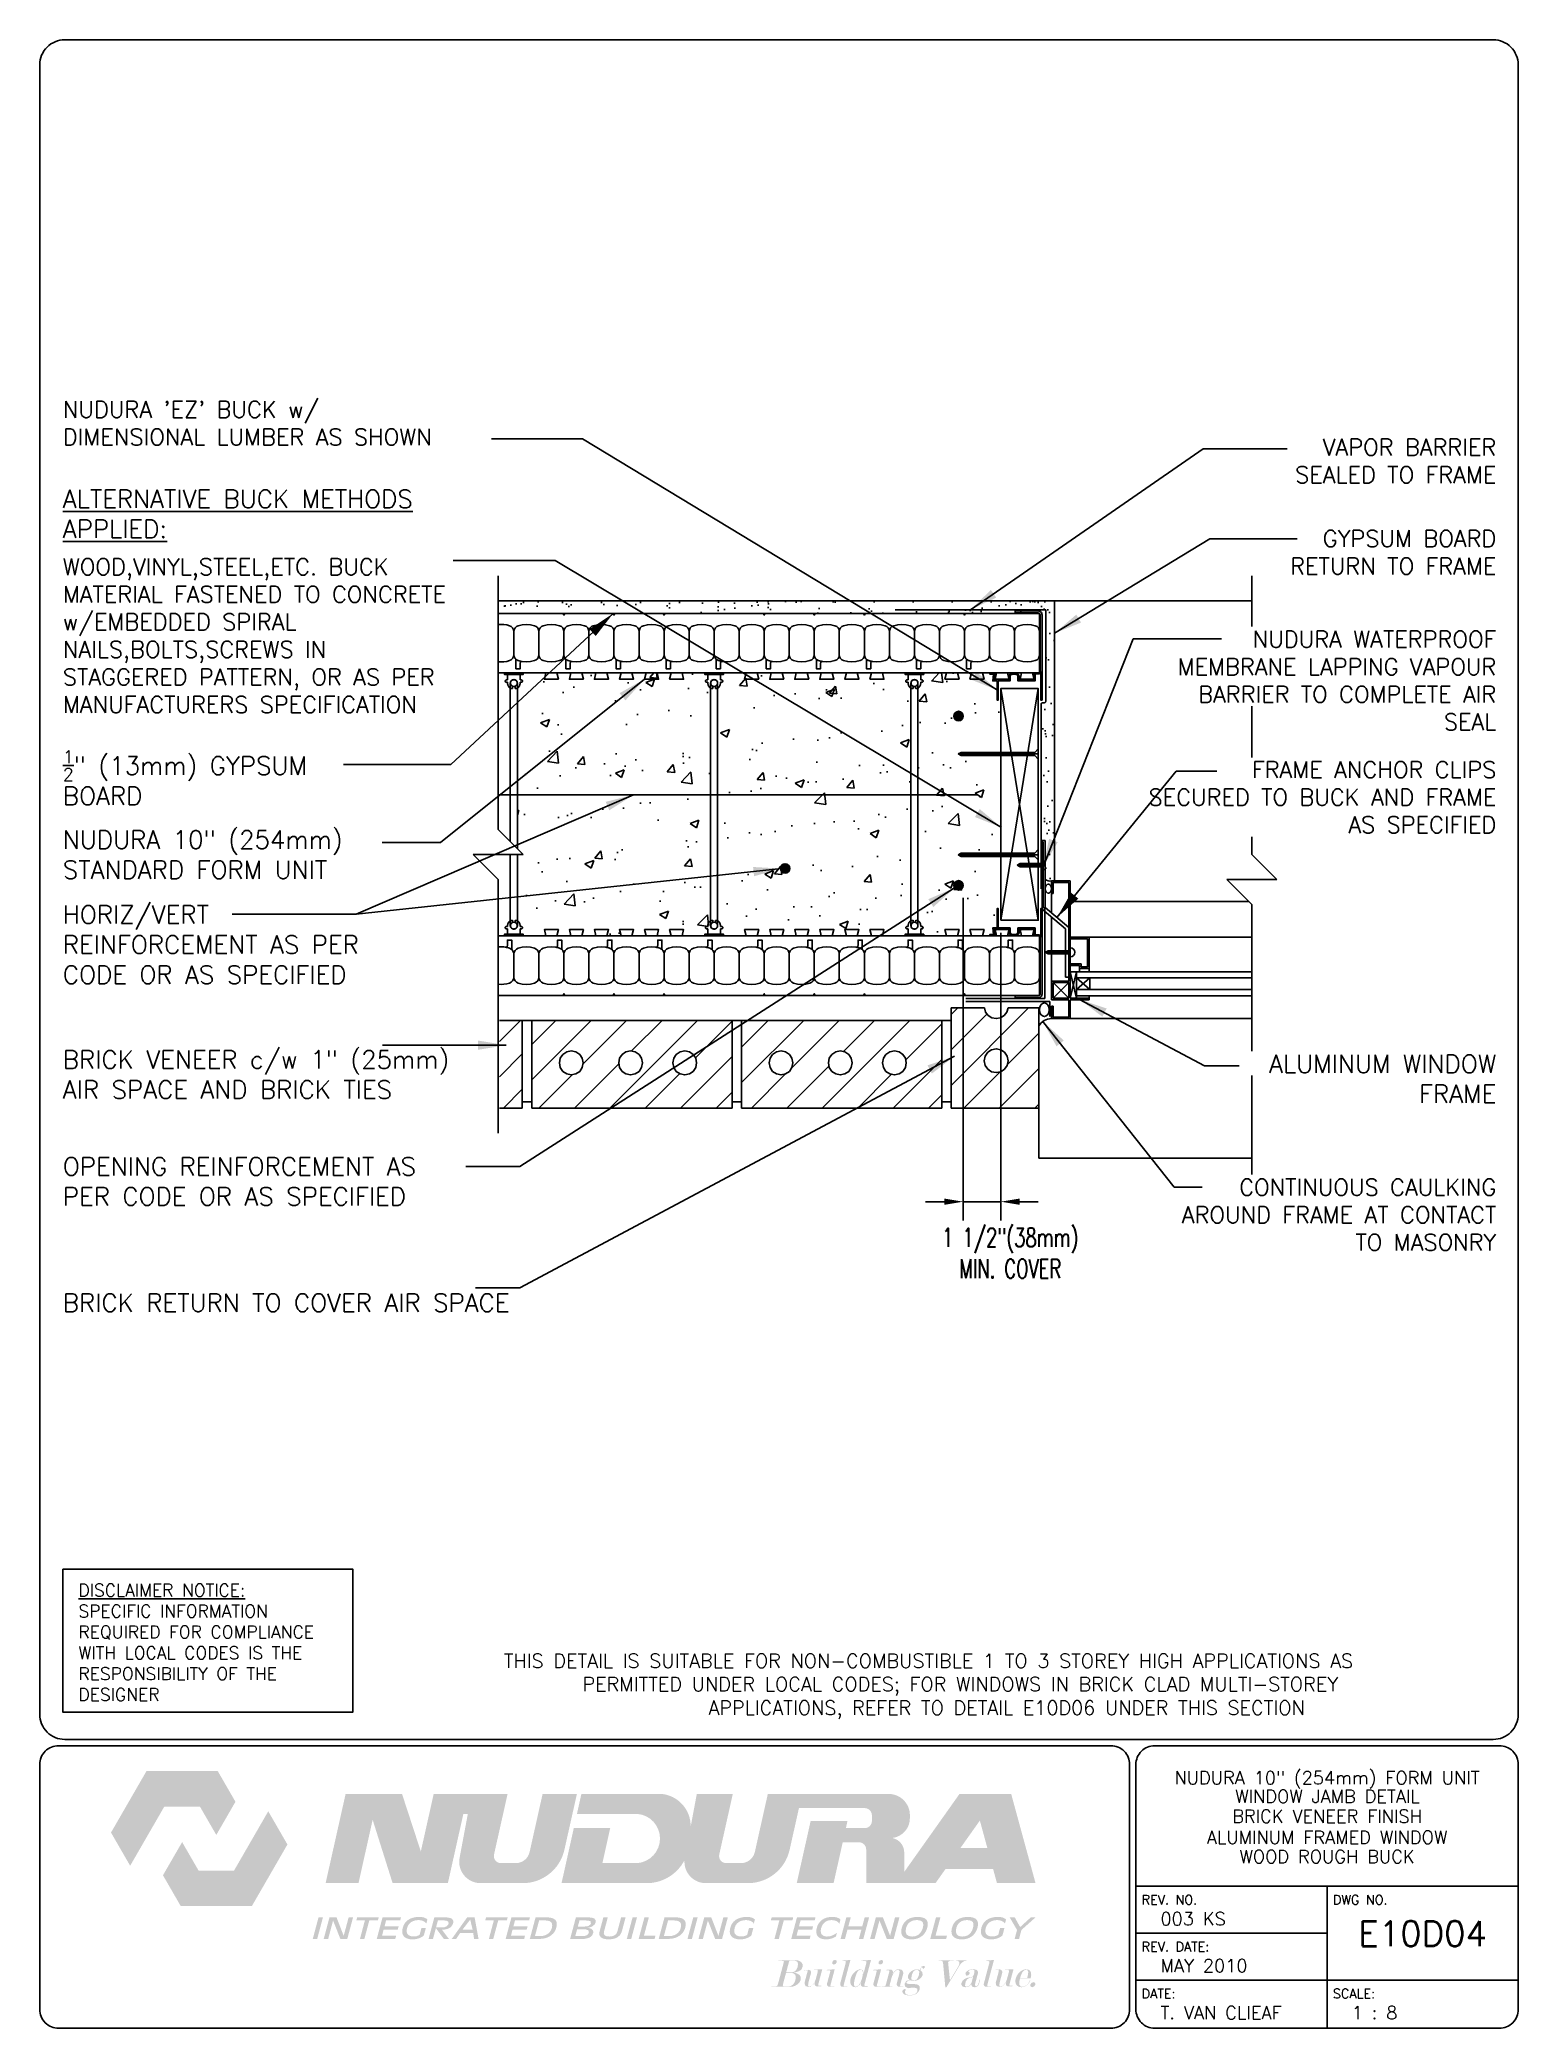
# Paper-space layout 'Layout1' of a CAD drawing. Header units: inches. Extents: x 0.42 to 7.8, y 0.49 to 10.41.
# The model-space entities are those that its viewports show. They can reach past a viewport. Long polylines and large blocks are cut down to what shows.
import ezdxf
from ezdxf.enums import TextEntityAlignment as Align

# ---------------------------------------------------------------- set-up
doc = ezdxf.new("R2010")
doc.units = ezdxf.units.IN
doc.header["$LTSCALE"] = 0.5
doc.header["$MEASUREMENT"] = 0
doc.linetypes.add('DASHED2', pattern=[0.375, 0.25, -0.125])
doc.linetypes.add('HIDDEN2', pattern=[0.1875, 0.125, -0.0625])
doc.layers.get('0').update_dxf_attribs({"linetype": 'CONTINUOUS'})
doc.layers.get('Defpoints').update_dxf_attribs({"linetype": 'CONTINUOUS'})
for name, color, linetype in [('HATCH', 12, 'CONTINUOUS'), ('LINE18', 9, 'CONTINUOUS'), ('line25', 2, 'CONTINUOUS'), ('LINE3', 3, 'CONTINUOUS'), ('LINE50', 5, 'CONTINUOUS'), ('LINE65', 3, 'CONTINUOUS'), ('LINE9', 9, 'CONTINUOUS'), ('LOGO', 7, 'CONTINUOUS'), ('TBK_LINE65', 3, 'CONTINUOUS'), ('TBK_TEXT', 4, 'CONTINUOUS'), ('TEXT', 4, 'CONTINUOUS')]:
    doc.layers.add(name, color=color, linetype=linetype)
doc.styles.add('DIM', font='romans.shx', dxfattribs={"width": 0.7})
doc.styles.add('ROMANS', font='romans')
doc.styles.get("Standard").update_dxf_attribs({"font": 'romans.shx'})
doc.dimstyles.new('ext_12', dxfattribs={"dimscale": 12, "dimtxt": 0.09375, "dimasz": 0.09375, "dimexe": 0.09375, "dimexo": 0.0625, "dimgap": 0.0625, "dimtad": 1, "dimdec": 1, "dimzin": 3, "dimdsep": 46, "dimlunit": 4, "dimtxsty": 'DIM', "dimcen": 0.09, "dimdle": 0.09375, "dimclrt": 4, "dimadec": 0, "dimazin": 0, "dimtfac": 1, "dimtdec": 1, "dimtmove": 2, "dimatfit": 3, "dimfxl": 0, "dimfrac": 2, "dimtolj": 1, "dimtzin": 0, "dimarcsym": 0})
doc.dimstyles.new('ext_8', dxfattribs={"dimscale": 8, "dimtxt": 0.09375, "dimasz": 0.09375, "dimexe": 0.09375, "dimexo": 0.0625, "dimgap": 0.0625, "dimtad": 1, "dimdec": 6, "dimzin": 3, "dimdsep": 46, "dimlunit": 4, "dimtxsty": 'DIM', "dimcen": 0.09, "dimdle": 0.09375, "dimclrt": 4, "dimadec": 0, "dimazin": 0, "dimtfac": 1, "dimtdec": 6, "dimtmove": 2, "dimatfit": 3, "dimfxl": 0, "dimfrac": 2, "dimtolj": 1, "dimtzin": 0, "dimarcsym": 0})

psp = doc.layouts.get("Layout1")

# ---------------------------------------------------------------- texts
at = {"layer": 'TBK_TEXT', "color": 7, "style": 'ROMANS'}
for s, p in [('REV. NO.', (5.9215, 1.107)), ('DWG NO.', (6.876, 1.107)), ('REV. DATE:', (5.9215, 0.8726)), ('DATE: ', (5.9215, 0.6382)), ('SCALE:', (6.876, 0.6382))]:
    psp.add_text(s, height=0.04688, dxfattribs=at).set_placement(p)
at = {"layer": 'TEXT', "insert": (0.6134, 2.7065), "char_height": 0.0625, "width": 1.41371, "attachment_point": 1, "style": 'ROMANS'}
psp.add_mtext('{\\Fromans.shx|c1;\\LDISCLAIMER NOTICE:\\l\\PSPECIFIC INFORMATION REQUIRED FOR COMPLIANCE WITH LOCAL CODES IS THE RESPONSIBILITY OF THE DESIGNER}', dxfattribs=at)

msp = doc.modelspace()

# ---------------------------------------------------------------- texts
at = {"layer": 'TEXT'}
for s, insert, char_height, width, attachment_point in [("{\\H0.9167x;NUDURA 'EZ' BUCK w/ DIMENSIONAL LUMBER AS SHOWN}", (2953.6086163, 493.4521819), 0.72, 17.176884001, 4), ('{\\H0.9167x;VAPOR BARRIER\\PSEALED TO FRAME}', (3010.8616399, 491.9437555), 0.72, 15.163479248, 6), ('{\\LALTERNATIVE BUCK METHODS APPLIED:}', (2953.6086163, 489.8306063), 0.72, 17.176884001, 4), ('{\\H0.9167x;GYPSUM BOARD RETURN TO FRAME}', (3010.8616399, 488.2977738), 0.72, 10.295799411, 6), ('{\\H0.9167x;WOOD,VINYL,STEEL,ETC. BUCK MATERIAL FASTENED TO CONCRETE w/EMBEDDED SPIRAL NAILS,BOLTS,SCREWS IN STAGGERED PATTERN, OR AS PER MANUFACTURERS SPECIFICATION}', (2953.6086163, 484.9684782), 0.72, 17.176884001, 4), ('{\\H0.9167x;NUDURA WATERPROOF MEMBRANE LAPPING VAPOUR BARRIER TO COMPLETE AIR SEAL }', (3010.8616399, 483.1763518), 0.72, 15.163479248, 6), ('\\A1;{\\H0.70008x;\\S1/2;\\H1.429x;" (13mm) GYPSUM\\PBOARD}', (2953.6086163, 479.297904), 0.72, 17.176884001, 4), ('{\\H0.9167x;FRAME ANCHOR CLIPS SECURED TO BUCK AND FRAME AS SPECIFIED}', (3010.8616399, 478.5185533), 0.72, 15.163479248, 6), ('\\A1;{\\H1.0004x;NUDURA 10" (254mm) STANDARD FORM UNIT}', (2953.6086163, 476.2224534), 0.72, 17.176884001, 4), ('\\A1;{\\H1.0004x;HORIZ/VERT REINFORCEMENT AS PER CODE OR AS SPECIFIED}', (2953.6086163, 472.6312654), 0.72, 14.940344242, 4), ('\\A1;{\\H1.0004x;BRICK VENEER c/w 1" (25mm) AIR SPACE AND BRICK TIES}', (2953.6086163, 467.4440203), 0.72, 17.176884001, 4), ('ALUMINUM WINDOW\\PFRAME', (3010.8616399, 467.2704294), 0.72, 15.163479248, 6), ('\\A1;{\\H1.0004x;OPENING REINFORCEMENT AS PER CODE OR AS SPECIFIED}', (2953.6086163, 463.1748534), 0.72, 17.176884001, 4), ('{\\H0.9167x;CONTINUOUS CAULKING AROUND FRAME AT CONTACT TO MASONRY}', (3010.8616399, 461.8438534), 0.72, 15.163479248, 6), ('\\A1;{\\H1.0004x;BRICK RETURN TO COVER AIR SPACE}', (2953.6086163, 458.3302561), 0.72, 17.176884001, 4), ('{\\W2.57532; }THIS DETAIL IS SUITABLE FOR NON-COMBUSTIBLE 1 TO 3 STOREY HIGH APPLICATIONS AS\\P{\\W5.3591;  }PERMITTED UNDER LOCAL CODES; FOR WINDOWS IN BRICK CLAD MULTI-STOREY \\P{\\W7.9219;   }APPLICATIONS, REFER TO DETAIL E10D06 UNDER THIS SECTION', (2970.2257833, 443.0131017), 0.5625, 40.636119351, 4)]:
    msp.add_mtext(s, dxfattribs=dict(at, insert=insert, char_height=char_height, width=width, attachment_point=attachment_point))

# ---------------------------------------------------------------- blocks, each defined once
blk = doc.blocks.new('TITLEBLOCK-Tag')
at = {"style": 'ROMANS'}
for tag, height, p in [('TITLE_LINE_1', 0.065, (0.927, -0.1328)), ('TITLE_LINE_2', 0.065, (0.9294, -0.2258)), ('CENTRE-LINE-3', 0.065, (0.927, -0.3246)), ('TITLE_LINE_4', 0.065, (0.927, -0.4299)), ('TITLE_LINE_5', 0.065, (0.927, -0.526)), ('DWG', 0.125, (1.4043, -0.9102))]:
    blk.add_attdef(tag, text='', height=height, dxfattribs=at).set_placement(p, align=Align.MIDDLE_CENTER)
for tag, p in [('LATEST_REVISION', (0.0954, -0.8366)), ('REVISION_DATE', (0.0954, -1.071)), ('DRAWN_BY', (0.0954, -1.3053)), ('SCALE', (1.0499, -1.3053))]:
    blk.add_attdef(tag, text='', height=0.065, dxfattribs=at).set_placement(p, align=Align.MIDDLE_LEFT)
blk = doc.blocks.new('Connector')
blk.add_point((0.271, 0))
at = {"layer": 'LINE9'}
for p, q in [((0, 0.375), (0, -0.375)), ((0.062, -0.375), (0.062, 0.375)), ((0.281, 0.25), (0.062, 0.25))]:
    blk.add_line(p, q, dxfattribs=at)
for points, weights in [([(0.007, 0.375), (0.004, 0.375), (0, 0.375)], [1, 0.972587069138, 0.950305488115]), ([(0.327, 0.343), (0.308, 0.343), (0.281, 0.317), (0.281, 0.297)], [1, 0.85355339, 0.85355339, 1]), ([(0.328, 0.343), (0.327, 0.343), (0.327, 0.343)], [1, 0.70710678, 1]), ([(0.375, 0.297), (0.375, 0.317), (0.348, 0.343), (0.329, 0.343)], [1, 0.85355339, 0.85355339, 1]), ([(0.406, 0.25), (0.546, 0.25), (0.619, 0.131)], [0.958404415409, 0.794674173519, 0.864651571113]), ([(0.619, 0.052), (0.612, 0.049), (0.604, 0.049)], [0.83615024178, 0.892081430621, 1]), ([(0, -0.375), (0.004, -0.375), (0.007, -0.375)], [0.950305488115, 0.972587069138, 1]), ([(0.281, -0.297), (0.281, -0.317), (0.308, -0.343), (0.327, -0.343)], [1, 0.85355339, 0.85355339, 1]), ([(0.327, -0.343), (0.281, -0.343), (0.281, -0.297)], [1, 0.70710678, 1]), ([(0.329, -0.343), (0.348, -0.343), (0.375, -0.317), (0.375, -0.297)], [1, 0.85355339, 0.85355339, 1]), ([(0.375, -0.297), (0.375, -0.343), (0.329, -0.343)], [1, 0.70710678, 1]), ([(0.619, -0.131), (0.546, -0.25), (0.406, -0.25)], [0.864651574428, 0.794674169686, 0.958404415195]), ([(0.604, -0.049), (0.612, -0.049), (0.619, -0.052)], [1, 0.89208144177, 0.836150253337])]:
    blk.add_rational_spline(points, weights, degree=2, dxfattribs=at)
for points, degree in [([(0, 0.375), (0.002, 0.375), (0.005, 0.375), (0.007, 0.375)], 3), ([(0.007, 0.375), (0.021, 0.375), (0.051, 0.375), (0.062, 0.375), (0.062, 0.375)], 3), ([(0.281, 0.25), (0.281, 0.297)], 1), ([(0.327, 0.343), (0.327, 0.343), (0.328, 0.343), (0.328, 0.343)], 3), ([(0.328, 0.343), (0.329, 0.343), (0.329, 0.343), (0.329, 0.343)], 3), ([(0.375, 0.25), (0.375, 0.297)], 1), ([(0.406, 0.25), (0.375, 0.25)], 1), ([(0.406, 0.25), (0.406, 0.25)], 1), ([(0.406, 0.25), (0.406, 0.25)], 1), ([(0.406, 0.25), (0.406, 0.25)], 1), ([(0.406, 0.25), (0.406, 0.25)], 1), ([(0.406, 0.25), (0.406, 0.25)], 1), ([(0.406, 0.25), (0.406, 0.25)], 1), ([(0.406, 0.25), (0.406, 0.25)], 1), ([(0.406, 0.25), (0.406, 0.25)], 1), ([(0.406, 0.25), (0.406, 0.25)], 1), ([(0.406, 0.25), (0.406, 0.25)], 1), ([(0.406, 0.25), (0.406, 0.25)], 1), ([(0.406, 0.25), (0.406, 0.25)], 1), ([(0.406, 0.25), (0.406, 0.25)], 1), ([(0.406, 0.25), (0.406, 0.25)], 1), ([(0.406, 0.25), (0.406, 0.25)], 1), ([(0.406, 0.25), (0.406, 0.25)], 1), ([(0.406, 0.25), (0.406, 0.25)], 1), ([(0.406, 0.25), (0.406, 0.25)], 1), ([(0.406, 0.25), (0.406, 0.25)], 1), ([(0.406, 0.25), (0.406, 0.25)], 1), ([(0.406, 0.25), (0.406, 0.25)], 1), ([(0.406, 0.25), (0.406, 0.25)], 1), ([(0.406, 0.25), (0.406, 0.25)], 1), ([(0.406, 0.25), (0.406, 0.25)], 1), ([(0.604, 0.049), (0.532, 0.049)], 1), ([(0.532, 0.049), (0.532, 0.049)], 1), ([(0.532, 0.049), (0.532, 0.049)], 1), ([(0.532, 0.049), (0.532, 0.049)], 1), ([(0.532, 0.049), (0.532, 0.049)], 1), ([(0.532, 0.049), (0.532, 0.049)], 1), ([(0.532, 0.049), (0.532, 0.049)], 1), ([(0.532, 0.049), (0.532, 0.049)], 1), ([(0.532, 0.049), (0.532, 0.049)], 1), ([(0.532, 0.049), (0.532, 0.049)], 1), ([(0.532, 0.049), (0.532, 0.049)], 1), ([(0.604, 0.049), (0.609, 0.049), (0.614, 0.05), (0.619, 0.052)], 3), ([(0.604, 0.049), (0.604, 0.049)], 1), ([(0.604, 0.049), (0.604, 0.049)], 1), ([(0.604, 0.049), (0.604, 0.049)], 1), ([(0.604, 0.049), (0.604, 0.049)], 1), ([(0.619, 0.131), (0.619, 0.052)], 1), ([(0.619, 0.131), (0.619, 0.131)], 1), ([(0.619, 0.131), (0.619, 0.131)], 1), ([(0.619, 0.131), (0.619, 0.131)], 1), ([(0.619, 0.131), (0.619, 0.131)], 1), ([(0.007, -0.375), (0.005, -0.375), (0.002, -0.375), (0, -0.375)], 3), ([(0.062, -0.375), (0.062, -0.375), (0.051, -0.375), (0.021, -0.375), (0.007, -0.375)], 3), ([(0.062, -0.25), (0.281, -0.25)], 1), ([(0.281, -0.297), (0.281, -0.25)], 1), ([(0.281, -0.25), (0.281, -0.297)], 1), ([(0.328, -0.343), (0.328, -0.343), (0.327, -0.343), (0.327, -0.343)], 3), ([(0.329, -0.343), (0.329, -0.343), (0.329, -0.343), (0.328, -0.343)], 3), ([(0.375, -0.25), (0.375, -0.297)], 1), ([(0.375, -0.297), (0.375, -0.25)], 1), ([(0.406, -0.25), (0.375, -0.25)], 1), ([(0.406, -0.25), (0.406, -0.25)], 1), ([(0.406, -0.25), (0.406, -0.25)], 1), ([(0.406, -0.25), (0.406, -0.25)], 1), ([(0.406, -0.25), (0.406, -0.25)], 1), ([(0.406, -0.25), (0.406, -0.25)], 1), ([(0.406, -0.25), (0.406, -0.25)], 1), ([(0.406, -0.25), (0.406, -0.25)], 1), ([(0.406, -0.25), (0.406, -0.25)], 1), ([(0.406, -0.25), (0.406, -0.25)], 1), ([(0.406, -0.25), (0.406, -0.25)], 1), ([(0.406, -0.25), (0.406, -0.25)], 1), ([(0.532, -0.049), (0.604, -0.049)], 1), ([(0.604, -0.049), (0.58, -0.049), (0.556, -0.049), (0.532, -0.049)], 3), ([(0.532, -0.049), (0.532, -0.049)], 1), ([(0.532, -0.049), (0.532, -0.049)], 1), ([(0.532, -0.049), (0.532, -0.049)], 1), ([(0.532, -0.049), (0.532, -0.049)], 1), ([(0.619, -0.052), (0.614, -0.05), (0.609, -0.049), (0.604, -0.049)], 3), ([(0.604, -0.049), (0.604, -0.049)], 1), ([(0.604, -0.049), (0.604, -0.049)], 1), ([(0.604, -0.049), (0.604, -0.049)], 1), ([(0.604, -0.049), (0.604, -0.049)], 1), ([(0.604, -0.049), (0.604, -0.049)], 1), ([(0.604, -0.049), (0.604, -0.049)], 1), ([(0.604, -0.049), (0.604, -0.049)], 1), ([(0.604, -0.049), (0.604, -0.049)], 1), ([(0.619, -0.052), (0.619, -0.131)], 1), ([(0.619, -0.131), (0.619, -0.131)], 1), ([(0.619, -0.131), (0.619, -0.131)], 1), ([(0.619, -0.131), (0.619, -0.131)], 1), ([(0.619, -0.131), (0.619, -0.131)], 1)]:
    blk.add_open_spline(points, degree=degree, dxfattribs=at)
for points, weights, knots in [([(0.062, 0.375), (0.062, 0.375), (0.046, 0.375), (0.03, 0.375), (0.007, 0.375)], [0.868718858569, 0.861102746415, 1, 0.861102734288, 0.868718859898], [0, 0, 0, 0.5, 0.5, 1, 1, 1]), ([(0.532, 0.049), (0.472, 0.203), (0.333, 0.113), (0.157, 0), (0.333, -0.113), (0.472, -0.203), (0.532, -0.049)], [0.899508922286, 0.599718215298, 1, 0.54226024, 1, 0.599718224335, 0.899508908749], [0, 0, 0, 0.318112, 0.318112, 0.681888, 0.681888, 1, 1, 1]), ([(0.007, -0.375), (0.03, -0.375), (0.046, -0.375), (0.062, -0.375), (0.062, -0.375)], [0.868718859319, 0.861102739573, 1, 0.861102742958, 0.868718858948], [0, 0, 0, 0.5, 0.5, 1, 1, 1])]:
    blk.add_rational_spline(points, weights, degree=2, knots=knots, dxfattribs=at)
blk = doc.blocks.new('Easy-Buck')
at = {"layer": 'LINE9'}
blk.add_hatch(color=256, dxfattribs=at).paths.add_polyline_path([(-0.958, -2.402), (-0.958, -2.452), (-0.908, -2.467), (-0.028, -2.467, 0.414214), (0.122, -2.317), (0.122, 1.093), (0.072, 1.093), (0.072, -0.038, 0.414214), (-0.008, 0.043), (-0.158, 0.043), (-0.158, 0.323), (-0.842, 0.323), (-0.842, 0.162, -0.414214), (-0.942, 0.062), (-1.058, 0.062, -0.414214), (-1.158, 0.162), (-1.158, 0.323), (-1.628, 0.323), (-1.628, 1.093), (-1.678, 1.093), (-1.678, 0.323), (-1.85, 0.323), (-1.815, 0.062), (-1.958, 0.062), (-1.958, 0.012), (-1.758, 0.012), (-1.792, 0.273), (-1.208, 0.273), (-1.208, 0.162, 0.414214), (-1.058, 0.012), (-0.942, 0.012, 0.414214), (-0.792, 0.162), (-0.792, 0.273), (-0.208, 0.273), (-0.208, 0.053, 0.184483), (-0.192, 0.012), (-0.008, 0.012, -0.414214), (0.042, -0.038), (0.042, -2.317, -0.414214), (-0.028, -2.388), (-0.908, -2.388)])
blk.add_lwpolyline([(-0.958, -2.402), (-0.958, -2.452), (-0.908, -2.467), (-0.028, -2.467, 0.414214), (0.122, -2.317), (0.122, 1.093), (0.072, 1.093), (0.072, -0.038, 0.414214), (-0.008, 0.043), (-0.148, 0.043, -0.414214), (-0.158, 0.053), (-0.158, 0.323), (-0.842, 0.323), (-0.842, 0.162, -0.414214), (-0.942, 0.062), (-1.058, 0.062, -0.414214), (-1.158, 0.162), (-1.158, 0.323), (-1.628, 0.323), (-1.628, 1.093), (-1.678, 1.093), (-1.678, 0.323), (-1.85, 0.323), (-1.815, 0.062), (-1.958, 0.062), (-1.958, 0.012), (-1.758, 0.012), (-1.792, 0.273), (-1.208, 0.273), (-1.208, 0.162, 0.414214), (-1.058, 0.012), (-0.942, 0.012, 0.414214), (-0.792, 0.162), (-0.792, 0.273), (-0.208, 0.273), (-0.208, 0.053, 0.184483), (-0.192, 0.012), (-0.008, 0.012, -0.414214), (0.042, -0.038), (0.042, -2.317, -0.414214), (-0.028, -2.388), (-0.908, -2.388)], format="xyb", close=True, dxfattribs=at)
blk = doc.blocks.new('*D3')
at = {"layer": 'Defpoints', "color": 0}
for p in [(2989.569, 474.999), (2991.069, 473.607), (2991.069, 462.367)]:
    blk.add_point(p, dxfattribs=at)
at = {"layer": 'TEXT', "color": 0, "lineweight": -2}
for p, q in [((2989.569, 474.499), (2989.569, 461.617)), ((2991.069, 473.107), (2991.069, 461.617)), ((2988.819, 462.367), (2988.069, 462.367)), ((2989.569, 462.367), (2991.069, 462.367)), ((2991.819, 462.367), (2992.569, 462.367))]:
    blk.add_line(p, q, dxfattribs=at)
at = {"layer": 'TEXT', "color": 0}
for points in [[(2988.819, 462.492), (2988.819, 462.242), (2989.569, 462.367)], [(2991.819, 462.492), (2991.819, 462.242), (2991.069, 462.367)]]:
    blk.add_solid(points, dxfattribs=at)
at = {"layer": 'TEXT', "color": 4, "insert": (2991.446, 460.316), "char_height": 0.75, "attachment_point": 5, "style": 'DIM'}
blk.add_mtext('\\A1;1 1/2"(38mm)\\PMIN. COVER', dxfattribs=at)

# ---------------------------------------------------------------- dimensions: what is measured, and where the dimension line sits
at = {"layer": 'TEXT'}
dim = msp.add_linear_dim(base=(2991.0687167, 462.366648), p1=(2989.5687167, 474.9993107), p2=(2991.0687167, 473.6069183), text='<>(38mm)\\PMIN. COVER', dimstyle='ext_8', dxfattribs=at)
dim.commit()
dim.dimension.update_dxf_attribs({"geometry": '*D3', "text_midpoint": (2991.446175, 460.3158036), "dimtype": 160})

# ---------------------------------------------------------------- hatches: boundary and pattern name
at = {"layer": 'HATCH'}
h = msp.add_hatch(dxfattribs=at)
h.set_pattern_fill('AR-SAND', color=256, scale=0.5, style=0)
h.set_pattern_definition([(37.5, (88.9312, 26.4205), (-0.03149668, 0.96341188), [0, -0.76, 0, -0.85, 0, -0.8125]), (7.5, (88.9312, 26.4205), (0.88488835, 1.41107303), [0, -0.41, 0, -0.685, 0, -0.2625]), (327.5, (88.3162, 26.4205), (1.55707093, 0.00282953), [0, -0.25, 0, -0.9, 0, -1.175]), (317.5, (88.3162, 26.4205), (1.5030633, 0.4388378), [0, -0.125, 0, -0.59, 0, -0.675])])
h.paths.add_polyline_path([(2976.7244918, 486.3568832), (2976.7244918, 485.8568832), (2982.4096384, 485.8568832), (2982.4096384, 486.3568832)])
h.paths.add_polyline_path([(2982.4096384, 486.3568832), (2982.4096384, 485.8568832), (2991.6207522, 485.8568832), (2993.1256955, 485.8568832), (2993.1256955, 486.3568832)])
h.paths.add_polyline_path([(2970.9982903, 486.3568832), (2970.9982903, 485.8568832), (2976.7244918, 485.8568832), (2976.7244918, 486.3568832)])
h = msp.add_hatch(dxfattribs=at)
h.set_pattern_fill('AR-SAND', color=256, scale=0.5, style=0)
h.set_pattern_definition([(37.5, (2991.5125, 482.2684), (-0.0315, 0.96341), [0, -0.76, 0, -0.85, 0, -0.8125]), (7.5, (2991.5125, 482.2684), (0.8849, 1.41107), [0, -0.41, 0, -0.685, 0, -0.2625]), (327.5, (2990.8975, 482.2684), (1.55707, 0.00283), [0, -0.25, 0, -0.9, 0, -1.175]), (317.5, (2990.8975, 482.2684), (1.50306, 0.43884), [0, -0.125, 0, -0.59, 0, -0.675])])
h.paths.add_polyline_path([(2992.8639917, 482.2684265), (2993.2187167, 482.2684265), (2993.2187167, 486.3568832), (2991.5125092, 486.3568832), (2991.5125092, 486.0010293), (2992.8639917, 486.0010293)])
h = msp.add_hatch(dxfattribs=at)
h.set_pattern_fill('AR-CONC', color=256, scale=0.5)
h.set_pattern_definition([(50, (0, 0), (3.586301, -0.3137607), [0.375, -4.125]), (355, (0, 0), (-0.6937567, 3.7609607), [0.3, -3.3]), (100.45144, (0.299, -0.026), (2.8925442, 3.4472), [0.318701, -3.5057106]), (46.1842, (0, 1), (5.3362067, -0.8275964), [0.5625, -6.1875]), (96.63564, (0.4447, 0.931), (4.67331, 4.870593), [0.478052, -5.258569]), (351.18416, (0, 1), (4.67331, 4.870593), [0.45, -4.95]), (21, (0.5, 0.75), (2.9845353, -2.0130945), [0.375, -4.125]), (326, (0.5, 0.75), (1.2165767, 3.6257502), [0.3, -3.3]), (71.45144, (0.7487, 0.5822), (4.201112, 1.6126558), [0.318701, -3.5057106]), (37.5, (0, 0), (0.0607993, 1.66446927), [0, -3.26, 0, -3.35, 0, -3.3125]), (7.5, (0, 0), (1.3153477, 1.9720586), [0, -1.91, 0, -3.185, 0, -1.2625]), (327.5, (-1.115, 0), (2.6691122, -0.11277436), [0, -1.25, 0, -3.9, 0, -5.175]), (317.5, (-1.615, 0), (2.9159308, 0.500525), [0, -1.625, 0, -2.59, 0, -3.675])])
h.paths.add_polyline_path([(2971.9957515, 483.4819158), (2979.245753, 483.4819158), (2979.4800825, 482.8692977), (2979.4800825, 473.5945389), (2979.245753, 472.9818832), (2971.9957515, 472.9818832), (2971.7613325, 473.5945998), (2971.7613325, 476.2318832), (2971.9982903, 476.2318832), (2971.7613325, 476.468841), (2971.7613325, 482.8692369)])
h.paths.add_polyline_path([(2979.9957515, 483.4819158), (2987.245753, 483.4819158), (2987.4800825, 482.8692977), (2987.4800825, 473.5945389), (2987.245753, 472.9818832), (2979.9957515, 472.9818832), (2979.7613325, 473.5945998), (2979.7613325, 476.2318832), (2979.7613325, 476.468841), (2979.7613325, 482.8692369)])
h.paths.add_polyline_path([(2991.0687167, 472.9818832), (2987.9957514, 472.9818832), (2987.7613325, 473.5945998), (2987.7613325, 482.8692369), (2987.9957514, 483.4819158), (2991.0687167, 483.4819158)])
h = msp.add_hatch(dxfattribs=at)
h.set_pattern_fill('AR-SAND', color=256, scale=0.5, style=0)
h.set_pattern_definition([(37.5, (82.2686, 21.3743), (-0.03149668, 0.96341188), [0, -0.76, 0, -0.85, 0, -0.8125]), (7.5, (82.2686, 21.3743), (0.88488835, 1.41107303), [0, -0.41, 0, -0.685, 0, -0.2625]), (327.5, (81.6536, 21.3743), (1.55707093, 0.00282953), [0, -0.25, 0, -0.9, 0, -1.175]), (317.5, (81.6536, 21.3743), (1.5030633, 0.4388378), [0, -0.125, 0, -0.59, 0, -0.675])])
edge = h.paths.add_edge_path()
edge.add_arc((2993.0315256, 475.4727099), 0.3026282, 231.640546645, 281.858959681)
edge.add_line((2993.0937167, 475.1765409), (2993.2187167, 475.1765409))
edge.add_line((2993.2187167, 475.1765409), (2993.2187167, 482.3568832))
edge.add_line((2993.2187167, 482.3568832), (2992.7187167, 482.3568832))
edge.add_line((2992.7187167, 482.3568832), (2992.7187167, 475.9670244))
edge.add_line((2992.7187167, 475.9670244), (2992.8437167, 475.9670244))
edge.add_line((2992.8437167, 475.9670244), (2992.8437167, 475.2354092))
h = msp.add_hatch(dxfattribs=at)
h.set_pattern_fill('ANSI31', color=256, scale=8, style=0)
h.set_pattern_definition([(45, (82.7175, 21.3743), (-0.70710678, 0.70710678), [])])
h.paths.add_polyline_path([(2971.9597262, 469.607291), (2971.0451939, 469.607291), (2971.0451939, 466.107291), (2971.9597262, 466.107291)])
edge = h.paths.add_edge_path()
edge.add_arc((2973.9163241, 467.9089197), 0.4765505, 0, 360)
edge = h.paths.add_edge_path()
edge.add_arc((2976.2854334, 467.9089197), 0.4765505, 0, 360)
edge = h.paths.add_edge_path()
edge.add_arc((2978.4453974, 467.9089197), 0.4765505, 0, 360)
h.paths.add_polyline_path([(2972.3347262, 469.607291), (2972.3347262, 466.107291), (2980.3347262, 466.107291), (2980.3347262, 469.607291)])
edge = h.paths.add_edge_path()
edge.add_arc((2982.2913241, 467.9089197), 0.4765505, 0, 360)
edge = h.paths.add_edge_path()
edge.add_arc((2984.6604334, 467.9089197), 0.4765505, 0, 360)
edge = h.paths.add_edge_path()
edge.add_arc((2986.8203974, 467.9089197), 0.4765505, 0, 360)
h.paths.add_polyline_path([(2988.7097262, 469.607291), (2980.7097262, 469.607291), (2980.7097262, 466.107291), (2988.7097262, 466.107291)])
edge = h.paths.add_edge_path()
edge.add_arc((2990.886355, 467.9966197), 0.4765505, 0, 360)
edge = h.paths.add_edge_path()
edge.add_arc((2990.886355, 470.1565837), 0.4765505, 185.986391627, 354.013608373)
edge.add_line((2991.3603067, 470.1068832), (2992.5847262, 470.1068832))
edge.add_line((2992.5847262, 470.1068832), (2992.5847262, 466.107291))
edge.add_line((2992.5847262, 466.107291), (2989.0847262, 466.107291))
edge.add_line((2989.0847262, 466.107291), (2989.0847262, 470.1068832))
edge.add_line((2989.0847262, 470.1068832), (2990.4124032, 470.1068832))
at = {"layer": 'LINE65'}
for points in [[(2989.5687167, 481.7606195, 1), (2989.1937167, 481.7606195, 1)], [(2982.6426835, 475.6770866, 1), (2982.2676835, 475.6770866, 1)], [(2989.5687167, 474.9993107, 1), (2989.1937167, 474.9993107, 1)]]:
    msp.add_hatch(color=256, dxfattribs=at).paths.add_polyline_path(points)

# ---------------------------------------------------------------- linework, layer by layer
msp.add_line((3002.0942333, 475.2318832), (3001.0942333, 476.2318832))
at = {"layer": 'HATCH'}
for p, q in [((2992.5687167, 480.2439568), (2989.3621631, 480.2439568)), ((2992.5687167, 476.2198799), (2989.3621631, 476.2198799)), ((2992.7187167, 475.8044394), (2991.7187167, 475.8044394)), ((2993.8437311, 472.3266062), (2992.8437311, 472.3266062))]:
    msp.add_line(p, q, dxfattribs=at)
at = {"layer": 'HATCH', "color": 6, "linetype": 'DASHED2'}
for p, q in [((2992.7580066, 474.1379956), (2992.7580066, 476.7426808)), ((2992.8012295, 474.1067456), (2992.7892566, 474.1067456)), ((2992.8324795, 470.4818832), (2992.8324795, 474.0754956)), ((2989.6676558, 470.4818832), (2992.8324795, 470.4818832)), ((2989.6676558, 470.3568832), (2993.0312167, 470.3568832)), ((2993.0312167, 469.7579328), (2993.0312167, 470.3568832))]:
    msp.add_line(p, q, dxfattribs=at)
msp.add_lwpolyline([(2986.8454542, 486.0014371), (2992.8639917, 486.0014371), (2992.8639917, 482.3518236, -0.4142135624), (2992.8014917, 482.2893236), (2992.7406203, 482.2893236, 0.4142135624), (2992.6781203, 482.2268236), (2992.6781203, 474.8583813)], format="xyb", dxfattribs=at)
for centre, start, end in [((2992.7892566, 474.1379956), 180, 270), ((2992.8012295, 474.0754956), 0, 90)]:
    msp.add_arc(centre, 0.03125, start, end, dxfattribs=at)
at = {"layer": 'HATCH', "extrusion": (0, 0, -1)}
msp.add_ellipse((2992.8108026, 470.0317153), major_axis=(0, -0.2700001), ratio=0.7290404598, start_param=-1.5707963268, end_param=4.7123889804, dxfattribs=at)
at = {"layer": 'LINE18'}
for p, q in [((2993.2187167, 486.3568832), (2970.9982903, 486.3568832)), ((2993.2187167, 475.1765409), (2993.2187167, 486.3568832)), ((2971.4800825, 476.750091), (2971.4800825, 483.0759183)), ((2971.7613325, 476.468841), (2971.7613325, 483.0759183)), ((2979.4800825, 473.3879183), (2979.4800825, 483.0759183)), ((2979.7613325, 473.3879183), (2979.7613325, 483.0759183)), ((2987.4800825, 473.3879183), (2987.4800825, 483.0759183)), ((2987.7613325, 473.3879183), (2987.7613325, 483.0759183)), ((2992.4249986, 480.3064568), (2992.5687167, 480.4501749)), ((2992.4249986, 480.1814568), (2992.5687167, 480.0377387)), ((2992.4249986, 476.2823799), (2992.5687167, 476.426098)), ((2992.7187167, 474.0515191), (2992.7187167, 476.7866603)), ((2992.8437167, 476.7866603), (2992.7187167, 476.7866603)), ((2992.8437167, 474.1095684), (2992.8437167, 476.7866603)), ((2971.4800825, 473.3879183), (2971.4800825, 476.2318832)), ((2971.7613325, 473.3879183), (2971.7613325, 476.2318832)), ((2991.7187167, 475.8044394), (2991.8382254, 475.8669394)), ((2991.7187167, 475.8044394), (2991.8382254, 475.7419394)), ((2992.7187167, 475.8669394), (2991.8382254, 475.8669394)), ((2992.7187167, 475.7419394), (2991.8382254, 475.7419394)), ((2992.4249986, 476.1573799), (2992.5687167, 476.0136617)), ((2992.7187167, 475.8856576), (2992.8437167, 476.0106576)), ((2992.7187167, 475.7232213), (2992.8437167, 475.5982213)), ((2993.6562525, 473.2597946), (2992.7187167, 474.0515191)), ((2993.7812525, 473.3178439), (2992.8437167, 474.1095684)), ((2993.1562307, 474.6765056), (2993.0937167, 474.6765056)), ((2992.7187167, 473.2318832), (2992.7187167, 473.9193832)), ((2993.6562525, 472.3891062), (2993.6562525, 473.2597946)), ((2993.7812525, 472.3891062), (2993.7812525, 473.3178439)), ((2992.8437311, 472.3266062), (2992.9632397, 472.3891062)), ((2992.8437311, 472.3266062), (2992.9632397, 472.2641062)), ((2993.8437311, 472.3891062), (2992.9632397, 472.3891062)), ((2993.8437311, 472.2641062), (2992.9632397, 472.2641062)), ((2993.6562525, 471.3353685), (2993.6562525, 472.2641062)), ((2993.7812525, 471.3353685), (2993.7812525, 472.2641062)), ((2993.7812525, 471.3353685), (2993.6562525, 471.3353685)), ((2993.1562307, 470.1765544), (2993.0937167, 470.1765544))]:
    msp.add_line(p, q, dxfattribs=at)
at = {"layer": 'LINE18', "linetype": 'HIDDEN2'}
for p, q in [((2989.3621631, 480.2439568), (2989.4816718, 480.3064568)), ((2989.3621631, 480.2439568), (2989.4816718, 480.1814568)), ((2992.4249986, 480.3064568), (2989.4816718, 480.3064568)), ((2992.4249986, 480.1814568), (2989.4816718, 480.1814568)), ((2989.3621631, 476.2198799), (2989.4816718, 476.2823799)), ((2989.3621631, 476.2198799), (2989.4816718, 476.1573799)), ((2992.4249986, 476.2823799), (2989.4816718, 476.2823799)), ((2992.4249986, 476.1573799), (2989.4816718, 476.1573799))]:
    msp.add_line(p, q, dxfattribs=at)
at = {"layer": 'LINE18', "flags": 128}
for points in [[(2993.0937167, 474.6765056), (2993.0937167, 475.1765409), (2993.8437311, 475.1765409)], [(2993.1562307, 474.6765056), (2993.1562307, 475.1140654), (2993.7811784, 475.1140654)], [(2993.7811784, 475.1140654), (2993.7812318, 472.3891062)], [(2993.8437311, 475.1765409), (2993.8437311, 470.9536607)], [(2993.0937167, 473.8984499), (2993.0937167, 474.7144537)], [(2993.0937167, 472.3891062), (2993.0937167, 473.7348414)], [(2993.8437311, 472.9264978), (2994.5937069, 472.9264978), (2994.5937069, 471.6765253), (2994.2186997, 471.6765253), (2994.2186997, 471.8014762)], [(2993.8437311, 472.8640223), (2994.5313085, 472.8640223), (2994.5311928, 471.7390008), (2994.2811366, 471.7390008), (2994.2812523, 471.8639517)], [(2993.0937167, 470.4265527), (2993.0937167, 472.2641062)], [(2993.7812343, 472.2641062), (2993.7812556, 471.1762586)], [(2994.2812523, 471.8639517), (2993.8437311, 471.8639517)], [(2993.8437311, 471.8014762), (2994.2186997, 471.8014762)], [(2994.2186997, 471.6765253), (2994.2186997, 471.5515743)], [(2994.5937069, 471.6765253), (2994.5937069, 471.5515743)], [(2993.7812556, 471.1762586), (2993.0937167, 471.1762586)], [(2993.0937167, 471.1762586), (2993.0937167, 471.1137831)], [(2993.0937167, 470.9536607), (2993.0937167, 471.1137831)], [(2993.1562307, 470.9536607), (2993.0937167, 470.9536607)], [(2993.781217, 471.1137831), (2993.1562307, 471.1137831)], [(2993.1562307, 470.9536607), (2993.1562307, 471.1137831)], [(2993.1562307, 470.6491506), (2993.1562307, 470.9536607)], [(2993.781217, 470.9536607), (2993.781217, 471.1137831)], [(2993.781217, 470.6491506), (2993.781217, 470.9536607)], [(2993.8437311, 470.9536607), (2993.781217, 470.9536607)], [(2994.0937487, 471.5515743), (2993.8437311, 471.5515743)], [(2993.8437311, 470.6491506), (2993.8437311, 470.9536607)], [(2994.0937487, 471.5515743), (3001.0942333, 471.5515743)], [(2994.0937487, 471.3016723), (2994.0937487, 471.5515743)], [(2994.0937487, 470.838891), (2994.631385, 470.838891), (2994.631385, 471.3016723), (2994.0937487, 471.3016723), (2994.0937487, 470.838891)], [(2993.0937167, 470.6491506), (2993.0937167, 470.4890282)], [(2993.1562307, 470.6491506), (2993.0937167, 470.6491506)], [(2993.0937167, 470.4265527), (2993.0937167, 470.4890282)], [(2993.0937167, 470.1765544), (2993.0937167, 469.6765191), (2993.8437311, 469.6765191), (2993.8437311, 470.4265527), (2994.5937069, 470.4265527)], [(2993.0937167, 470.4265527), (2993.781217, 470.4265527)], [(2993.1562307, 470.6491506), (2993.1562307, 470.4890282)], [(2993.781217, 470.4890282), (2993.1562307, 470.4890282)], [(2993.1562307, 470.1765544), (2993.1562307, 469.7389946), (2993.7811399, 469.7389946)], [(2993.781217, 470.4265527), (2993.7811399, 469.7389946)], [(2993.781217, 470.6491506), (2993.781217, 470.4890282)], [(2993.8437311, 470.6491506), (2993.781217, 470.6491506)], [(2993.8437311, 470.6491506), (2993.8437311, 470.4890282)], [(2994.5937069, 470.4890282), (2993.8437311, 470.4890282)], [(2994.0937487, 470.588989), (2994.0937487, 470.838891)], [(2994.0937487, 470.588989), (3001.0942333, 470.588989)], [(2994.5937069, 470.4890282), (2994.0937487, 470.4890282), (2994.0937487, 470.588989), (2994.5937069, 470.588989), (2994.5937069, 470.4890282)], [(2994.5937069, 470.4265527), (2994.5937069, 470.4890282)]]:
    msp.add_lwpolyline(points, dxfattribs=at)
at = {"layer": 'LINE18'}
for centre in [(2971.6207075, 483.0759183), (2979.6207075, 483.0759183), (2987.6207075, 483.0759183), (2971.6207075, 473.3879183), (2979.6207075, 473.3879183), (2987.6207075, 473.3879183)]:
    msp.add_circle(centre, 0.140625, dxfattribs=at)
msp.add_arc((2993.8437311, 472.3266062), 0.1832614, 270, 90, dxfattribs=at)
at = {"layer": 'line25', "color": 12}
for p, q in [((2993.2187167, 486.3568832), (3001.0942333, 486.3568832)), ((2991.0687167, 482.8569183), (2992.5687167, 473.6069183)), ((2992.5687167, 482.8569183), (2991.0687167, 473.6069183)), ((2992.5847262, 469.3891159), (2992.5847262, 464.1068832)), ((2992.5847262, 464.1068832), (3001.0942333, 464.1068832))]:
    msp.add_line(p, q, dxfattribs=at)
at = {"layer": 'line25'}
for p, q in [((2992.6207522, 483.4818832), (2970.9982903, 483.4818832)), ((2991.6207522, 472.9818832), (2970.9982903, 472.9818832)), ((2992.6207522, 472.9818832), (2991.6207522, 472.9818832)), ((2989.0847262, 470.1068832), (2989.0847262, 466.107291)), ((2989.0847262, 470.1068832), (2990.4124032, 470.1068832)), ((2991.3603067, 470.1068832), (2992.5847262, 470.1068832)), ((2992.5847262, 466.107291), (2992.5847262, 470.1068832)), ((2971.0451939, 469.607291), (2989.0847262, 469.607291)), ((2971.9597262, 469.607291), (2971.9597262, 466.107291)), ((2972.3347262, 469.607291), (2972.3347262, 466.107291)), ((2972.3347262, 469.607291), (2972.3347262, 466.107291)), ((2980.3347262, 469.607291), (2980.3347262, 466.107291)), ((2980.7097262, 469.607291), (2980.7097262, 466.107291)), ((2980.7097262, 469.607291), (2980.7097262, 466.107291)), ((2988.7097262, 469.607291), (2988.7097262, 466.107291)), ((2971.9597262, 466.107291), (2971.0451939, 466.107291)), ((2972.3347262, 466.357291), (2971.9597262, 466.357291)), ((2980.3347262, 466.107291), (2972.3347262, 466.107291)), ((2980.7097262, 466.357291), (2980.3347262, 466.357291)), ((2988.7097262, 466.107291), (2980.7097262, 466.107291)), ((2989.0847262, 466.357291), (2988.7097262, 466.357291)), ((2989.0847262, 466.107291), (2992.5847262, 466.107291))]:
    msp.add_line(p, q, dxfattribs=at)
for points in [[(2973.3395862, 483.4818832), (2973.4019182, 483.2318832), (2972.8395862, 483.2318832), (2972.9019182, 483.4818832)], [(2974.3395862, 483.4818832), (2974.4019182, 483.2318832), (2973.8395862, 483.2318832), (2973.9019182, 483.4818832)], [(2975.3395862, 483.4818832), (2975.4019182, 483.2318832), (2974.8395862, 483.2318832), (2974.9019182, 483.4818832)], [(2976.3395862, 483.4818832), (2976.4019182, 483.2318832), (2975.8395862, 483.2318832), (2975.9019182, 483.4818832)], [(2977.3395862, 483.4818832), (2977.4019182, 483.2318832), (2976.8395862, 483.2318832), (2976.9019182, 483.4818832)], [(2978.3395862, 483.4818832), (2978.4019182, 483.2318832), (2977.8395862, 483.2318832), (2977.9019182, 483.4818832)], [(2981.3395862, 483.4818832), (2981.4019182, 483.2318832), (2980.8395862, 483.2318832), (2980.9019182, 483.4818832)], [(2982.3395862, 483.4818832), (2982.4019182, 483.2318832), (2981.8395862, 483.2318832), (2981.9019182, 483.4818832)], [(2983.3395862, 483.4818832), (2983.4019182, 483.2318832), (2982.8395862, 483.2318832), (2982.9019182, 483.4818832)], [(2984.3395862, 483.4818832), (2984.4019182, 483.2318832), (2983.8395862, 483.2318832), (2983.9019182, 483.4818832)], [(2985.3395862, 483.4818832), (2985.4019182, 483.2318832), (2984.8395862, 483.2318832), (2984.9019182, 483.4818832)], [(2986.3395862, 483.4818832), (2986.4019182, 483.2318832), (2985.8395862, 483.2318832), (2985.9019182, 483.4818832)], [(2989.3395862, 483.4818832), (2989.4019182, 483.2318832), (2988.8395862, 483.2318832), (2988.9019182, 483.4818832)], [(2990.3395862, 483.4818832), (2990.4019182, 483.2318832), (2989.8395862, 483.2318832), (2989.9019182, 483.4818832)], [(2991.3395862, 483.4818832), (2991.4019182, 483.2318832), (2990.8395862, 483.2318832), (2990.9019182, 483.4818832)], [(2992.3395862, 483.4818832), (2992.4019182, 483.2318832), (2991.8395862, 483.2318832), (2991.9019182, 483.4818832)], [(2973.3395862, 472.9818832), (2973.4019182, 473.2318832), (2972.8395862, 473.2318832), (2972.9019182, 472.9818832)], [(2974.3395862, 472.9818832), (2974.4019182, 473.2318832), (2973.8395862, 473.2318832), (2973.9019182, 472.9818832)], [(2975.3395862, 472.9818832), (2975.4019182, 473.2318832), (2974.8395862, 473.2318832), (2974.9019182, 472.9818832)], [(2976.3395862, 472.9818832), (2976.4019182, 473.2318832), (2975.8395862, 473.2318832), (2975.9019182, 472.9818832)], [(2977.3395862, 472.9818832), (2977.4019182, 473.2318832), (2976.8395862, 473.2318832), (2976.9019182, 472.9818832)], [(2978.3395862, 472.9818832), (2978.4019182, 473.2318832), (2977.8395862, 473.2318832), (2977.9019182, 472.9818832)], [(2981.3395862, 472.9818832), (2981.4019182, 473.2318832), (2980.8395862, 473.2318832), (2980.9019182, 472.9818832)], [(2982.3395862, 472.9818832), (2982.4019182, 473.2318832), (2981.8395862, 473.2318832), (2981.9019182, 472.9818832)], [(2983.3395862, 472.9818832), (2983.4019182, 473.2318832), (2982.8395862, 473.2318832), (2982.9019182, 472.9818832)], [(2984.3395862, 472.9818832), (2984.4019182, 473.2318832), (2983.8395862, 473.2318832), (2983.9019182, 472.9818832)], [(2985.3395862, 472.9818832), (2985.4019182, 473.2318832), (2984.8395862, 473.2318832), (2984.9019182, 472.9818832)], [(2986.3395862, 472.9818832), (2986.4019182, 473.2318832), (2985.8395862, 473.2318832), (2985.9019182, 472.9818832)], [(2989.3395862, 472.9818832), (2989.4019182, 473.2318832), (2988.8395862, 473.2318832), (2988.9019182, 472.9818832)], [(2990.3395862, 472.9818832), (2990.4019182, 473.2318832), (2989.8395862, 473.2318832), (2989.9019182, 472.9818832)], [(2991.3395862, 472.9818832), (2991.4019182, 473.2318832), (2990.8395862, 473.2318832), (2990.9019182, 472.9818832)], [(2992.3395862, 472.9818832), (2992.4019182, 473.2318832), (2991.8395862, 473.2318832), (2991.9019182, 472.9818832)]]:
    msp.add_lwpolyline(points, close=True, dxfattribs=at)
at = {"layer": 'line25', "flags": 128}
msp.add_lwpolyline([(2991.0687167, 473.6069183), (2992.5687167, 473.6069183), (2992.5687167, 482.8569183), (2991.0687167, 482.8569183)], close=True, dxfattribs=at)
at = {"layer": 'line25', "color": 12, "flags": 128}
for points in [[(2993.8437311, 474.356905), (3000.9692115, 474.356905)], [(2994.5937069, 472.9264978), (3001.0942333, 472.9264978)], [(2993.1562307, 470.4890282), (2993.781217, 471.1137831)], [(2993.781217, 470.4890282), (2993.1562307, 471.1137831)], [(2994.0937487, 470.4890282), (2993.8437311, 471.5515743)], [(2993.8437311, 470.4890282), (2994.0937487, 471.5515743)], [(2994.0937487, 471.3016723), (3001.0942333, 471.3016723)], [(2994.631385, 470.838891), (2994.0937487, 471.3016723)], [(2994.0937487, 470.838891), (2994.631385, 471.3016723)], [(2994.0937487, 470.838891), (3001.0942333, 470.838891)], [(2993.8437311, 469.6765191), (3001.0942333, 469.6765191)]]:
    msp.add_lwpolyline(points, dxfattribs=at)
at = {"layer": 'line25'}
for centre in [(2990.886355, 467.9966197), (2973.9163241, 467.9089197), (2976.2854334, 467.9089197), (2978.4453974, 467.9089197), (2982.2913241, 467.9089197), (2984.6604334, 467.9089197), (2986.8203974, 467.9089197)]:
    msp.add_circle(centre, 0.4765505, dxfattribs=at)
at = {"layer": 'line25', "color": 12}
for centre, radius, start, end in [((2993.0315256, 475.4727099), 0.3026282, 231.640546645, 281.858959681), ((2993.0988824, 469.0729526), 0.6035859, 90.490363468, 148.411937839)]:
    msp.add_arc(centre, radius, start, end, dxfattribs=at)
at = {"layer": 'line25'}
msp.add_arc((2990.886355, 470.1565837), 0.4765505, 185.986391627, 354.013608373, dxfattribs=at)
at = {"layer": 'line25', "color": 12, "extrusion": (0, 0, -1)}
msp.add_ellipse((2992.9687167, 474.8675765), major_axis=(0, -0.1817855), ratio=0.6876234221, start_param=-1.5707963268, end_param=4.7123889804, dxfattribs=at)
at = {"layer": 'LINE50'}
for p, q in [((2970.9957522, 485.8568832), (2992.6207522, 485.8568832)), ((2992.6207522, 485.8568832), (2992.6207522, 483.4818832)), ((2992.6207522, 470.6068832), (2992.6207522, 472.9818832)), ((2970.9957522, 470.6068832), (2992.6207522, 470.6068832))]:
    msp.add_line(p, q, dxfattribs=at)
at = {"layer": 'LINE65', "flags": 128}
msp.add_lwpolyline([(2970.9982903, 478.6092216), (2990.1207522, 478.6092216)], dxfattribs=at)
at = {"layer": 'LINE65'}
for centre in [(2989.3812167, 481.7606195), (2982.4551835, 475.6770866), (2989.3812167, 474.9993107)]:
    msp.add_circle(centre, 0.1875, dxfattribs=at)
at = {"layer": 'LINE9'}
for p, q in [((2970.9982903, 487.3568832), (2970.9982903, 477.2318832)), ((3001.0942333, 485.3355426), (3001.0942333, 487.3568832)), ((3001.0942333, 480.1100752), (3001.0942333, 482.1601333)), ((2971.9982903, 476.2318832), (2970.9982903, 477.2318832)), ((3001.0942333, 476.2318832), (3001.0942333, 476.9321523)), ((2969.9982903, 476.2318832), (2970.9982903, 475.2318832)), ((2971.9982903, 476.2318832), (2969.9982903, 476.2318832)), ((2970.9982903, 475.2318832), (2970.9982903, 465.1068832)), ((3000.0942333, 475.2318832), (3002.0942333, 475.2318832)), ((3000.0942333, 475.2318832), (3001.0942333, 474.2318832)), ((3001.0942333, 468.3774871), (3001.0942333, 474.2318832)), ((3001.0942333, 463.4568832), (3001.0942333, 467.4067211))]:
    msp.add_line(p, q, dxfattribs=at)
for points in [[(2970.9957522, 485.4120046, -0.1080897437), (2971.4476753, 485.367837, -0.3253046293), (2971.6207522, 485.1299655), (2971.6207522, 484.2088009, -0.3253046293), (2971.4476753, 483.9709294, -0.1074814742), (2970.9982903, 483.9264642, -0.1074814742)], [(2970.9957522, 471.0517618, 0.1080897437), (2971.4476753, 471.0959294, 0.3253046293), (2971.6207522, 471.3338009), (2971.6207522, 472.2549655, 0.3253046293), (2971.4476753, 472.492837, 0.1074814742), (2970.9982903, 472.5373022, 0.1074814742)]]:
    msp.add_lwpolyline(points, format="xyb", dxfattribs=at)
for points in [[(2972.4476753, 483.9709294, -0.1576707808), (2971.7938292, 483.9709294, -0.3253046293), (2971.6207522, 484.2088009), (2971.6207522, 485.1299655, -0.3253046293), (2971.7938292, 485.367837, -0.1576707808), (2972.4476753, 485.367837, -0.3253046293), (2972.6207522, 485.1299655), (2972.6207522, 484.2088009, -0.3253046293)], [(2973.4476753, 483.9709294, -0.1576707808), (2972.7938292, 483.9709294, -0.3253046293), (2972.6207522, 484.2088009), (2972.6207522, 485.1299655, -0.3253046293), (2972.7938292, 485.367837, -0.1576707808), (2973.4476753, 485.367837, -0.3253046293), (2973.6207522, 485.1299655), (2973.6207522, 484.2088009, -0.3253046293)], [(2974.4476753, 483.9709294, -0.1576707808), (2973.7938292, 483.9709294, -0.3253046293), (2973.6207522, 484.2088009), (2973.6207522, 485.1299655, -0.3253046293), (2973.7938292, 485.367837, -0.1576707808), (2974.4476753, 485.367837, -0.3253046293), (2974.6207522, 485.1299655), (2974.6207522, 484.2088009, -0.3253046293)], [(2975.4476753, 483.9709294, -0.1576707808), (2974.7938292, 483.9709294, -0.3253046293), (2974.6207522, 484.2088009), (2974.6207522, 485.1299655, -0.3253046293), (2974.7938292, 485.367837, -0.1576707808), (2975.4476753, 485.367837, -0.3253046293), (2975.6207522, 485.1299655), (2975.6207522, 484.2088009, -0.3253046293)], [(2976.4476753, 483.9709294, -0.1576707808), (2975.7938292, 483.9709294, -0.3253046293), (2975.6207522, 484.2088009), (2975.6207522, 485.1299655, -0.3253046293), (2975.7938292, 485.367837, -0.1576707808), (2976.4476753, 485.367837, -0.3253046293), (2976.6207522, 485.1299655), (2976.6207522, 484.2088009, -0.3253046293)], [(2977.4476753, 483.9709294, -0.1576707808), (2976.7938292, 483.9709294, -0.3253046293), (2976.6207522, 484.2088009), (2976.6207522, 485.1299655, -0.3253046293), (2976.7938292, 485.367837, -0.1576707808), (2977.4476753, 485.367837, -0.3253046293), (2977.6207522, 485.1299655), (2977.6207522, 484.2088009, -0.3253046293)], [(2978.4476753, 483.9709294, -0.1576707808), (2977.7938292, 483.9709294, -0.3253046293), (2977.6207522, 484.2088009), (2977.6207522, 485.1299655, -0.3253046293), (2977.7938292, 485.367837, -0.1576707808), (2978.4476753, 485.367837, -0.3253046293), (2978.6207522, 485.1299655), (2978.6207522, 484.2088009, -0.3253046293)], [(2979.4476753, 483.9709294, -0.1576707808), (2978.7938292, 483.9709294, -0.3253046293), (2978.6207522, 484.2088009), (2978.6207522, 485.1299655, -0.3253046293), (2978.7938292, 485.367837, -0.1576707808), (2979.4476753, 485.367837, -0.3253046293), (2979.6207522, 485.1299655), (2979.6207522, 484.2088009, -0.3253046293)], [(2980.4476753, 483.9709294, -0.1576707808), (2979.7938292, 483.9709294, -0.3253046293), (2979.6207522, 484.2088009), (2979.6207522, 485.1299655, -0.3253046293), (2979.7938292, 485.367837, -0.1576707808), (2980.4476753, 485.367837, -0.3253046293), (2980.6207522, 485.1299655), (2980.6207522, 484.2088009, -0.3253046293)], [(2981.4476753, 483.9709294, -0.1576707808), (2980.7938292, 483.9709294, -0.3253046293), (2980.6207522, 484.2088009), (2980.6207522, 485.1299655, -0.3253046293), (2980.7938292, 485.367837, -0.1576707808), (2981.4476753, 485.367837, -0.3253046293), (2981.6207522, 485.1299655), (2981.6207522, 484.2088009, -0.3253046293)], [(2982.4476753, 483.9709294, -0.1576707808), (2981.7938292, 483.9709294, -0.3253046293), (2981.6207522, 484.2088009), (2981.6207522, 485.1299655, -0.3253046293), (2981.7938292, 485.367837, -0.1576707808), (2982.4476753, 485.367837, -0.3253046293), (2982.6207522, 485.1299655), (2982.6207522, 484.2088009, -0.3253046293)], [(2983.4476753, 483.9709294, -0.1576707808), (2982.7938292, 483.9709294, -0.3253046293), (2982.6207522, 484.2088009), (2982.6207522, 485.1299655, -0.3253046293), (2982.7938292, 485.367837, -0.1576707808), (2983.4476753, 485.367837, -0.3253046293), (2983.6207522, 485.1299655), (2983.6207522, 484.2088009, -0.3253046293)], [(2984.4476753, 483.9709294, -0.1576707808), (2983.7938292, 483.9709294, -0.3253046293), (2983.6207522, 484.2088009), (2983.6207522, 485.1299655, -0.3253046293), (2983.7938292, 485.367837, -0.1576707808), (2984.4476753, 485.367837, -0.3253046293), (2984.6207522, 485.1299655), (2984.6207522, 484.2088009, -0.3253046293)], [(2985.4476753, 483.9709294, -0.1576707808), (2984.7938292, 483.9709294, -0.3253046293), (2984.6207522, 484.2088009), (2984.6207522, 485.1299655, -0.3253046293), (2984.7938292, 485.367837, -0.1576707808), (2985.4476753, 485.367837, -0.3253046293), (2985.6207522, 485.1299655), (2985.6207522, 484.2088009, -0.3253046293)], [(2986.4476753, 483.9709294, -0.1576707808), (2985.7938292, 483.9709294, -0.3253046293), (2985.6207522, 484.2088009), (2985.6207522, 485.1299655, -0.3253046293), (2985.7938292, 485.367837, -0.1576707808), (2986.4476753, 485.367837, -0.3253046293), (2986.6207522, 485.1299655), (2986.6207522, 484.2088009, -0.3253046293)], [(2987.4476753, 483.9709294, -0.1576707808), (2986.7938292, 483.9709294, -0.3253046293), (2986.6207522, 484.2088009), (2986.6207522, 485.1299655, -0.3253046293), (2986.7938292, 485.367837, -0.1576707808), (2987.4476753, 485.367837, -0.3253046293), (2987.6207522, 485.1299655), (2987.6207522, 484.2088009, -0.3253046293)], [(2988.4476753, 483.9709294, -0.1576707808), (2987.7938292, 483.9709294, -0.3253046293), (2987.6207522, 484.2088009), (2987.6207522, 485.1299655, -0.3253046293), (2987.7938292, 485.367837, -0.1576707808), (2988.4476753, 485.367837, -0.3253046293), (2988.6207522, 485.1299655), (2988.6207522, 484.2088009, -0.3253046293)], [(2989.4476753, 483.9709294, -0.1576707808), (2988.7938292, 483.9709294, -0.3253046293), (2988.6207522, 484.2088009), (2988.6207522, 485.1299655, -0.3253046293), (2988.7938292, 485.367837, -0.1576707808), (2989.4476753, 485.367837, -0.3253046293), (2989.6207522, 485.1299655), (2989.6207522, 484.2088009, -0.3253046293)], [(2990.4476753, 483.9709294, -0.1576707808), (2989.7938292, 483.9709294, -0.3253046293), (2989.6207522, 484.2088009), (2989.6207522, 485.1299655, -0.3253046293), (2989.7938292, 485.367837, -0.1576707808), (2990.4476753, 485.367837, -0.3253046293), (2990.6207522, 485.1299655), (2990.6207522, 484.2088009, -0.3253046293)], [(2991.4476753, 483.9709294, -0.1576707808), (2990.7938292, 483.9709294, -0.3253046293), (2990.6207522, 484.2088009), (2990.6207522, 485.1299655, -0.3253046293), (2990.7938292, 485.367837, -0.1576707808), (2991.4476753, 485.367837, -0.3253046293), (2991.6207522, 485.1299655), (2991.6207522, 484.2088009, -0.3253046293)], [(2992.4476753, 483.9709294, -0.1576707808), (2991.7938292, 483.9709294, -0.3253046293), (2991.6207522, 484.2088009), (2991.6207522, 485.1299655, -0.3253046293), (2991.7938292, 485.367837, -0.1576707808), (2992.4476753, 485.367837, -0.3253046293), (2992.6207522, 485.1299655), (2992.6207522, 484.2088009, -0.3253046293)], [(2971.7938292, 483.9709294, 0.0372666955), (2971.9475245, 483.9335996, 0.463035607), (2971.8748347, 483.8719359), (2971.8748347, 483.6503376), (2971.704003, 483.6503376), (2971.704003, 483.9964309, 0.189002358), (2971.6873528, 484.0389049, 0.1284073578)], [(2973.7938292, 483.9709294, 0.0372666955), (2973.9475245, 483.9335996, 0.463035607), (2973.8748347, 483.8719359), (2973.8748347, 483.6503376), (2973.704003, 483.6503376), (2973.704003, 483.9964309, 0.189002358), (2973.6873528, 484.0389049, 0.1284073578)], [(2975.7938292, 483.9709294, 0.0372666955), (2975.9475245, 483.9335996, 0.463035607), (2975.8748347, 483.8719359), (2975.8748347, 483.6503376), (2975.704003, 483.6503376), (2975.704003, 483.9964309, 0.189002358), (2975.6873528, 484.0389049, 0.1284073578)], [(2977.7938292, 483.9709294, 0.0372666955), (2977.9475245, 483.9335996, 0.463035607), (2977.8748347, 483.8719359), (2977.8748347, 483.6503376), (2977.704003, 483.6503376), (2977.704003, 483.9964309, 0.189002358), (2977.6873528, 484.0389049, 0.1284073578)], [(2979.7938292, 483.9709294, 0.0372666955), (2979.9475245, 483.9335996, 0.463035607), (2979.8748347, 483.8719359), (2979.8748347, 483.6503376), (2979.704003, 483.6503376), (2979.704003, 483.9964309, 0.189002358), (2979.6873528, 484.0389049, 0.1284073578)], [(2981.7938292, 483.9709294, 0.0372666955), (2981.9475245, 483.9335996, 0.463035607), (2981.8748347, 483.8719359), (2981.8748347, 483.6503376), (2981.704003, 483.6503376), (2981.704003, 483.9964309, 0.189002358), (2981.6873528, 484.0389049, 0.1284073578)], [(2983.7938292, 483.9709294, 0.0372666955), (2983.9475245, 483.9335996, 0.463035607), (2983.8748347, 483.8719359), (2983.8748347, 483.6503376), (2983.704003, 483.6503376), (2983.704003, 483.9964309, 0.189002358), (2983.6873528, 484.0389049, 0.1284073578)], [(2985.7938292, 483.9709294, 0.0372666955), (2985.9475245, 483.9335996, 0.463035607), (2985.8748347, 483.8719359), (2985.8748347, 483.6503376), (2985.704003, 483.6503376), (2985.704003, 483.9964309, 0.189002358), (2985.6873528, 484.0389049, 0.1284073578)], [(2987.7938292, 483.9709294, 0.0372666955), (2987.9475245, 483.9335996, 0.463035607), (2987.8748347, 483.8719359), (2987.8748347, 483.6503376), (2987.704003, 483.6503376), (2987.704003, 483.9964309, 0.189002358), (2987.6873528, 484.0389049, 0.1284073578)], [(2989.7938292, 483.9709294, 0.0372666955), (2989.9475245, 483.9335996, 0.463035607), (2989.8748347, 483.8719359), (2989.8748347, 483.6503376), (2989.704003, 483.6503376), (2989.704003, 483.9964309, 0.189002358), (2989.6873528, 484.0389049, 0.1284073578)], [(2971.4476753, 472.492837, 0.0372666955), (2971.2939799, 472.5301668, 0.463035607), (2971.3666698, 472.5918305), (2971.3666698, 472.8134289), (2971.5375015, 472.8134289), (2971.5375015, 472.4673355, 0.189002358), (2971.5541516, 472.4248615, 0.1284073578)], [(2972.4476753, 472.492837, 0.1576707808), (2971.7938292, 472.492837, 0.3253046293), (2971.6207522, 472.2549655), (2971.6207522, 471.3338009, 0.3253046293), (2971.7938292, 471.0959294, 0.1576707808), (2972.4476753, 471.0959294, 0.3253046293), (2972.6207522, 471.3338009), (2972.6207522, 472.2549655, 0.3253046293)], [(2973.4476753, 472.492837, 0.1576707808), (2972.7938292, 472.492837, 0.3253046293), (2972.6207522, 472.2549655), (2972.6207522, 471.3338009, 0.3253046293), (2972.7938292, 471.0959294, 0.1576707808), (2973.4476753, 471.0959294, 0.3253046293), (2973.6207522, 471.3338009), (2973.6207522, 472.2549655, 0.3253046293)], [(2973.4476753, 472.492837, 0.0372666955), (2973.2939799, 472.5301668, 0.463035607), (2973.3666698, 472.5918305), (2973.3666698, 472.8134289), (2973.5375015, 472.8134289), (2973.5375015, 472.4673355, 0.189002358), (2973.5541516, 472.4248615, 0.1284073578)], [(2974.4476753, 472.492837, 0.1576707808), (2973.7938292, 472.492837, 0.3253046293), (2973.6207522, 472.2549655), (2973.6207522, 471.3338009, 0.3253046293), (2973.7938292, 471.0959294, 0.1576707808), (2974.4476753, 471.0959294, 0.3253046293), (2974.6207522, 471.3338009), (2974.6207522, 472.2549655, 0.3253046293)], [(2975.4476753, 472.492837, 0.1576707808), (2974.7938292, 472.492837, 0.3253046293), (2974.6207522, 472.2549655), (2974.6207522, 471.3338009, 0.3253046293), (2974.7938292, 471.0959294, 0.1576707808), (2975.4476753, 471.0959294, 0.3253046293), (2975.6207522, 471.3338009), (2975.6207522, 472.2549655, 0.3253046293)], [(2975.4476753, 472.492837, 0.0372666955), (2975.2939799, 472.5301668, 0.463035607), (2975.3666698, 472.5918305), (2975.3666698, 472.8134289), (2975.5375015, 472.8134289), (2975.5375015, 472.4673355, 0.189002358), (2975.5541516, 472.4248615, 0.1284073578)], [(2976.4476753, 472.492837, 0.1576707808), (2975.7938292, 472.492837, 0.3253046293), (2975.6207522, 472.2549655), (2975.6207522, 471.3338009, 0.3253046293), (2975.7938292, 471.0959294, 0.1576707808), (2976.4476753, 471.0959294, 0.3253046293), (2976.6207522, 471.3338009), (2976.6207522, 472.2549655, 0.3253046293)], [(2977.4476753, 472.492837, 0.1576707808), (2976.7938292, 472.492837, 0.3253046293), (2976.6207522, 472.2549655), (2976.6207522, 471.3338009, 0.3253046293), (2976.7938292, 471.0959294, 0.1576707808), (2977.4476753, 471.0959294, 0.3253046293), (2977.6207522, 471.3338009), (2977.6207522, 472.2549655, 0.3253046293)], [(2977.4476753, 472.492837, 0.0372666955), (2977.2939799, 472.5301668, 0.463035607), (2977.3666698, 472.5918305), (2977.3666698, 472.8134289), (2977.5375015, 472.8134289), (2977.5375015, 472.4673355, 0.189002358), (2977.5541516, 472.4248615, 0.1284073578)], [(2978.4476753, 472.492837, 0.1576707808), (2977.7938292, 472.492837, 0.3253046293), (2977.6207522, 472.2549655), (2977.6207522, 471.3338009, 0.3253046293), (2977.7938292, 471.0959294, 0.1576707808), (2978.4476753, 471.0959294, 0.3253046293), (2978.6207522, 471.3338009), (2978.6207522, 472.2549655, 0.3253046293)], [(2979.4476753, 472.492837, 0.1576707808), (2978.7938292, 472.492837, 0.3253046293), (2978.6207522, 472.2549655), (2978.6207522, 471.3338009, 0.3253046293), (2978.7938292, 471.0959294, 0.1576707808), (2979.4476753, 471.0959294, 0.3253046293), (2979.6207522, 471.3338009), (2979.6207522, 472.2549655, 0.3253046293)], [(2979.4476753, 472.492837, 0.0372666955), (2979.2939799, 472.5301668, 0.463035607), (2979.3666698, 472.5918305), (2979.3666698, 472.8134289), (2979.5375015, 472.8134289), (2979.5375015, 472.4673355, 0.189002358), (2979.5541516, 472.4248615, 0.1284073578)], [(2980.4476753, 472.492837, 0.1576707808), (2979.7938292, 472.492837, 0.3253046293), (2979.6207522, 472.2549655), (2979.6207522, 471.3338009, 0.3253046293), (2979.7938292, 471.0959294, 0.1576707808), (2980.4476753, 471.0959294, 0.3253046293), (2980.6207522, 471.3338009), (2980.6207522, 472.2549655, 0.3253046293)], [(2981.4476753, 472.492837, 0.1576707808), (2980.7938292, 472.492837, 0.3253046293), (2980.6207522, 472.2549655), (2980.6207522, 471.3338009, 0.3253046293), (2980.7938292, 471.0959294, 0.1576707808), (2981.4476753, 471.0959294, 0.3253046293), (2981.6207522, 471.3338009), (2981.6207522, 472.2549655, 0.3253046293)], [(2981.4476753, 472.492837, 0.0372666955), (2981.2939799, 472.5301668, 0.463035607), (2981.3666698, 472.5918305), (2981.3666698, 472.8134289), (2981.5375015, 472.8134289), (2981.5375015, 472.4673355, 0.189002358), (2981.5541516, 472.4248615, 0.1284073578)], [(2982.4476753, 472.492837, 0.1576707808), (2981.7938292, 472.492837, 0.3253046293), (2981.6207522, 472.2549655), (2981.6207522, 471.3338009, 0.3253046293), (2981.7938292, 471.0959294, 0.1576707808), (2982.4476753, 471.0959294, 0.3253046293), (2982.6207522, 471.3338009), (2982.6207522, 472.2549655, 0.3253046293)], [(2983.4476753, 472.492837, 0.1576707808), (2982.7938292, 472.492837, 0.3253046293), (2982.6207522, 472.2549655), (2982.6207522, 471.3338009, 0.3253046293), (2982.7938292, 471.0959294, 0.1576707808), (2983.4476753, 471.0959294, 0.3253046293), (2983.6207522, 471.3338009), (2983.6207522, 472.2549655, 0.3253046293)], [(2983.4476753, 472.492837, 0.0372666955), (2983.2939799, 472.5301668, 0.463035607), (2983.3666698, 472.5918305), (2983.3666698, 472.8134289), (2983.5375015, 472.8134289), (2983.5375015, 472.4673355, 0.189002358), (2983.5541516, 472.4248615, 0.1284073578)], [(2984.4476753, 472.492837, 0.1576707808), (2983.7938292, 472.492837, 0.3253046293), (2983.6207522, 472.2549655), (2983.6207522, 471.3338009, 0.3253046293), (2983.7938292, 471.0959294, 0.1576707808), (2984.4476753, 471.0959294, 0.3253046293), (2984.6207522, 471.3338009), (2984.6207522, 472.2549655, 0.3253046293)], [(2985.4476753, 472.492837, 0.1576707808), (2984.7938292, 472.492837, 0.3253046293), (2984.6207522, 472.2549655), (2984.6207522, 471.3338009, 0.3253046293), (2984.7938292, 471.0959294, 0.1576707808), (2985.4476753, 471.0959294, 0.3253046293), (2985.6207522, 471.3338009), (2985.6207522, 472.2549655, 0.3253046293)], [(2985.4476753, 472.492837, 0.0372666955), (2985.2939799, 472.5301668, 0.463035607), (2985.3666698, 472.5918305), (2985.3666698, 472.8134289), (2985.5375015, 472.8134289), (2985.5375015, 472.4673355, 0.189002358), (2985.5541516, 472.4248615, 0.1284073578)], [(2986.4476753, 472.492837, 0.1576707808), (2985.7938292, 472.492837, 0.3253046293), (2985.6207522, 472.2549655), (2985.6207522, 471.3338009, 0.3253046293), (2985.7938292, 471.0959294, 0.1576707808), (2986.4476753, 471.0959294, 0.3253046293), (2986.6207522, 471.3338009), (2986.6207522, 472.2549655, 0.3253046293)], [(2987.4476753, 472.492837, 0.1576707808), (2986.7938292, 472.492837, 0.3253046293), (2986.6207522, 472.2549655), (2986.6207522, 471.3338009, 0.3253046293), (2986.7938292, 471.0959294, 0.1576707808), (2987.4476753, 471.0959294, 0.3253046293), (2987.6207522, 471.3338009), (2987.6207522, 472.2549655, 0.3253046293)], [(2987.4476753, 472.492837, 0.0372666955), (2987.2939799, 472.5301668, 0.463035607), (2987.3666698, 472.5918305), (2987.3666698, 472.8134289), (2987.5375015, 472.8134289), (2987.5375015, 472.4673355, 0.189002358), (2987.5541516, 472.4248615, 0.1284073578)], [(2988.4476753, 472.492837, 0.1576707808), (2987.7938292, 472.492837, 0.3253046293), (2987.6207522, 472.2549655), (2987.6207522, 471.3338009, 0.3253046293), (2987.7938292, 471.0959294, 0.1576707808), (2988.4476753, 471.0959294, 0.3253046293), (2988.6207522, 471.3338009), (2988.6207522, 472.2549655, 0.3253046293)], [(2989.4476753, 472.492837, 0.1576707808), (2988.7938292, 472.492837, 0.3253046293), (2988.6207522, 472.2549655), (2988.6207522, 471.3338009, 0.3253046293), (2988.7938292, 471.0959294, 0.1576707808), (2989.4476753, 471.0959294, 0.3253046293), (2989.6207522, 471.3338009), (2989.6207522, 472.2549655, 0.3253046293)], [(2989.4476753, 472.492837, 0.0372666955), (2989.2939799, 472.5301668, 0.463035607), (2989.3666698, 472.5918305), (2989.3666698, 472.8134289), (2989.5375015, 472.8134289), (2989.5375015, 472.4673355, 0.189002358), (2989.5541516, 472.4248615, 0.1284073578)], [(2990.4476753, 472.492837, 0.1576707808), (2989.7938292, 472.492837, 0.3253046293), (2989.6207522, 472.2549655), (2989.6207522, 471.3338009, 0.3253046293), (2989.7938292, 471.0959294, 0.1576707808), (2990.4476753, 471.0959294, 0.3253046293), (2990.6207522, 471.3338009), (2990.6207522, 472.2549655, 0.3253046293)], [(2991.4476753, 472.492837, 0.1576707808), (2990.7938292, 472.492837, 0.3253046293), (2990.6207522, 472.2549655), (2990.6207522, 471.3338009, 0.3253046293), (2990.7938292, 471.0959294, 0.1576707808), (2991.4476753, 471.0959294, 0.3253046293), (2991.6207522, 471.3338009), (2991.6207522, 472.2549655, 0.3253046293)], [(2991.4476753, 472.492837, 0.0372666955), (2991.2939799, 472.5301668, 0.463035607), (2991.3666698, 472.5918305), (2991.3666698, 472.8134289), (2991.5375015, 472.8134289), (2991.5375015, 472.4673355, 0.189002358), (2991.5541516, 472.4248615, 0.1284073578)], [(2992.4476753, 472.492837, 0.1576707808), (2991.7938292, 472.492837, 0.3253046293), (2991.6207522, 472.2549655), (2991.6207522, 471.3338009, 0.3253046293), (2991.7938292, 471.0959294, 0.1576707808), (2992.4476753, 471.0959294, 0.3253046293), (2992.6207522, 471.3338009), (2992.6207522, 472.2549655, 0.3253046293)]]:
    msp.add_lwpolyline(points, format="xyb", close=True, dxfattribs=at)
for points in [[(2973.5895022, 485.8568832), (2973.6207522, 485.7923984), (2973.6520022, 485.8568832)], [(2975.5895022, 485.8568832), (2975.6207522, 485.7923984), (2975.6520022, 485.8568832)], [(2977.5895022, 485.8568832), (2977.6207522, 485.7923984), (2977.6520022, 485.8568832)], [(2981.5895022, 485.8568832), (2981.6207522, 485.7923984), (2981.6520022, 485.8568832)], [(2983.5895022, 485.8568832), (2983.6207522, 485.7923984), (2983.6520022, 485.8568832)], [(2985.5895022, 485.8568832), (2985.6207522, 485.7923984), (2985.6520022, 485.8568832)], [(2989.5895022, 485.8568832), (2989.6207522, 485.7923984), (2989.6520022, 485.8568832)], [(2973.5895022, 470.6068832), (2973.6207522, 470.671368), (2973.6520022, 470.6068832)], [(2975.5895022, 470.6068832), (2975.6207522, 470.671368), (2975.6520022, 470.6068832)], [(2977.5895022, 470.6068832), (2977.6207522, 470.671368), (2977.6520022, 470.6068832)], [(2981.5895022, 470.6068832), (2981.6207522, 470.671368), (2981.6520022, 470.6068832)], [(2983.5895022, 470.6068832), (2983.6207522, 470.671368), (2983.6520022, 470.6068832)], [(2985.5895022, 470.6068832), (2985.6207522, 470.671368), (2985.6520022, 470.6068832)], [(2989.5895022, 470.6068832), (2989.6207522, 470.671368), (2989.6520022, 470.6068832)]]:
    msp.add_lwpolyline(points, close=True, dxfattribs=at)

# ---------------------------------------------------------------- block references
at = {"layer": 'HATCH', "xscale": -1, "rotation": 180}
msp.add_blockref('Easy-Buck', (2992.5962872, 483.4873477), dxfattribs=at)
at = {"layer": 'HATCH'}
msp.add_blockref('Easy-Buck', (2992.5962872, 472.976489), dxfattribs=at)
at = {"layer": 'LINE18', "xscale": -1, "rotation": 90}
for p in [(2971.6207522, 483.4818832), (2979.6207522, 483.4818832), (2987.6207522, 483.4818832)]:
    msp.add_blockref('Connector', p, dxfattribs=at)
at = {"layer": 'LINE18', "rotation": 90}
for p in [(2971.6207522, 472.9819535), (2979.6207522, 472.9819535), (2987.6207522, 472.9819535)]:
    msp.add_blockref('Connector', p, dxfattribs=at)

msp.set_redraw_order([(e.dxf.handle, doc.entitydb.next_handle()) for e in msp.query("TEXT MTEXT ATTDEF DIMENSION ARC_DIMENSION")])  # texts and dimensions are drawn at this point

# ---------------------------------------------------------------- leaders
at = {"layer": 'TEXT'}
for points in [[(2990.9656203, 482.7793832), (2974.3594036, 492.8343564), (2970.7352689, 492.8343564)], [(2989.8547229, 486.0014371), (2999.1487158, 492.424137), (3002.5013662, 492.424137)], [(2993.2187167, 485.0658849), (2999.422421, 488.8404722), (3002.9035952, 488.8404722)], [(2991.0993518, 477.3079281), (2973.271012, 487.9718318), (2969.2017436, 487.9718318)], [(2975.5895022, 485.8568832), (2969.1009736, 479.8294957), (2964.8148306, 479.8294957)], [(2992.7580066, 475.7426808), (2996.3526288, 484.8446139), (2999.8911484, 484.8446139)], [(2976.8395862, 483.2318832), (2968.6868897, 476.7083921), (2966.3591559, 476.7083921)], [(2993.3124846, 473.7137062), (2998.0753632, 479.5609831), (2999.6995238, 479.5609831)], [(2976.3955982, 478.6092216), (2965.3249419, 473.8533051)], [(2982.3148449, 475.6672563), (2965.3249419, 473.8533051), (2960.3675449, 473.8533051)], [(2989.2233572, 474.8981345), (2971.8550193, 463.7663119), (2969.7007296, 463.7663119)], [(2994.218719, 470.4448547), (2999.2077917, 467.794551), (3000.5909265, 467.794551)], [(2992.7419245, 469.5702184), (2997.9965437, 462.9410564), (2999.1133919, 462.9410564)], [(2971.3143901, 468.6170691), (2966.3730747, 468.6170691)], [(2989.2233572, 468.1759435), (2971.8550193, 458.9217145), (2970.0876205, 458.9217145)]]:
    msp.add_leader(points, dimstyle='ext_12', override={"dimgap": 0.0625, "dimtad": 0}, dxfattribs=at)

# ---------------------------------------------------------------- hatches: boundary and pattern name
at = {"layer": 'LOGO'}
h = psp.add_hatch(color=118, dxfattribs=at)
h.paths.add_polyline_path([(1.3084, 1.7731), (0.9533, 1.7731), (0.7758, 1.4656), (0.8714, 1.2999), (1.0421, 1.5955), (1.2196, 1.5955), (1.3015, 1.4537), (1.3971, 1.6193)])
h.paths.add_polyline_path([(3.5239, 1.6586), (3.1242, 1.6586), (3.102, 1.5589), (3.4023, 1.5589, -0.930471), (3.4023, 1.313), (3.2292, 1.313), (3.2681, 1.4879), (3.0862, 1.4879), (3.0251, 1.2131), (3.4568, 1.2131, 0.270268), (3.639, 1.3273, 0.435341), (3.7452, 1.2131), (3.9559, 1.2131, 0.351064), (4.1638, 1.3796), (4.2104, 1.5876), (4.539, 1.5876, -0.414214), (4.5745, 1.5521), (4.5745, 1.5234, -0.414214), (4.539, 1.4879), (4.4448, 1.4879), (4.4527, 1.5234), (4.2688, 1.5234), (4.1993, 1.2131), (4.3833, 1.2131), (4.4289, 1.4169), (4.5105, 1.4169, -0.414214), (4.546, 1.3814), (4.546, 1.2131), (4.8921, 1.2131), (4.942, 1.2835), (5.1797, 1.2835), (5.1989, 1.2131), (5.3915, 1.2131), (5.2699, 1.6586), (5.0121, 1.6586), (4.7358, 1.269), (4.7358, 1.3689, 0.349934), (4.6765, 1.4385, 0.386479), (4.7643, 1.5394), (4.7643, 1.5521, 0.414214), (4.6578, 1.6586), (4.055, 1.6586), (3.9901, 1.3685, -0.351064), (3.9208, 1.313), (3.8471, 1.313, -0.480315), (3.8125, 1.3563), (3.8802, 1.6586), (3.7005, 1.6586), (3.6697, 1.4948, 0.393378)])
h.paths.add_polyline_path([(5.0168, 1.389), (5.1136, 1.5255), (5.1509, 1.389)], flags=16)
h.paths.add_polyline_path([(1.8339, 1.0422), (1.8229, 1.0422), (1.8119, 1.0422), (1.7831, 0.9348), (1.7941, 0.9348), (1.8052, 0.9348)])
h.paths.add_polyline_path([(1.8845, 1.0267), (1.9209, 0.9348), (1.9555, 0.9348), (1.9842, 1.0422), (1.9622, 1.0422), (1.9375, 0.9502), (1.9018, 1.0422), (1.8665, 1.0422), (1.8378, 0.9348), (1.8601, 0.9348)])
h.paths.add_polyline_path([(2.0653, 1.0267), (2.1082, 1.0267), (2.1103, 1.0343), (2.1125, 1.0422), (2.0046, 1.0422), (2.0025, 1.0343), (2.0003, 1.0267), (2.0432, 1.0267), (2.0188, 0.9348), (2.0408, 0.9348)])
h.paths.add_polyline_path([(2.2117, 0.9969), (2.1413, 0.9969), (2.1492, 1.0267), (2.2196, 1.0267), (2.2216, 1.0343), (2.2237, 1.0422), (2.1314, 1.0422), (2.1027, 0.9348), (2.195, 0.9348), (2.1971, 0.9425), (2.1993, 0.9504), (2.1288, 0.9504), (2.1369, 0.9811), (2.2074, 0.9811), (2.2096, 0.989)])
h.paths.add_polyline_path([(2.3335, 0.9483), (2.3374, 0.9514), (2.3477, 0.9895), (2.3256, 0.9895), (2.3165, 0.9547), (2.3139, 0.9533), (2.3014, 0.9485), (2.2875, 0.9468), (2.276, 0.9478), (2.265, 0.9514), (2.2573, 0.9579), (2.2554, 0.9607), (2.2525, 0.9686), (2.252, 0.9782), (2.2542, 0.9893), (2.2549, 0.9917), (2.2592, 1.0022), (2.2657, 1.0113), (2.2738, 1.0185), (2.2832, 1.0235), (2.2961, 1.0274), (2.3107, 1.0288), (2.3225, 1.0279), (2.3342, 1.0243), (2.3431, 1.019), (2.3501, 1.0113), (2.3553, 1.0315), (2.3501, 1.0363), (2.3395, 1.0413), (2.3285, 1.0437), (2.3141, 1.0444), (2.3129, 1.0444), (2.2978, 1.0434), (2.2841, 1.0408), (2.2717, 1.0365), (2.2606, 1.0305), (2.2568, 1.0279), (2.2484, 1.0204), (2.2417, 1.0116), (2.2364, 1.0017), (2.2324, 0.9907), (2.2307, 0.9828), (2.2297, 0.9722), (2.2307, 0.9629), (2.2333, 0.9547), (2.2379, 0.9478), (2.2383, 0.9473), (2.2458, 0.9408), (2.2556, 0.9363), (2.2678, 0.9334), (2.282, 0.9327), (2.2822, 0.9327), (2.2966, 0.9336), (2.31, 0.9365), (2.3223, 0.9416)])
h.paths.add_polyline_path([(2.3978, 0.9888), (2.4373, 0.9348), (2.4627, 0.9348), (2.428, 0.9806), (2.4402, 0.9814), (2.4539, 0.9842), (2.4654, 0.989), (2.4728, 0.9945), (2.4795, 1.0032), (2.4841, 1.014), (2.4848, 1.0185), (2.4838, 1.0276), (2.4781, 1.0348), (2.4735, 1.0377), (2.4623, 1.041), (2.4476, 1.0422), (2.3901, 1.0422), (2.3613, 0.9348), (2.3834, 0.9348)])
h.paths.add_polyline_path([(2.3985, 0.9919), (2.4078, 1.0267), (2.4412, 1.0267), (2.4474, 1.0262), (2.4579, 1.0226), (2.4601, 1.0207), (2.4613, 1.0113), (2.4579, 1.0039), (2.4498, 0.9965), (2.44, 0.9931), (2.4244, 0.9919)], flags=16)
h.paths.add_polyline_path([(2.5912, 1.0422), (2.5541, 1.0422), (2.4771, 0.9348), (2.4989, 0.9348), (2.5195, 0.9651), (2.5838, 0.9651), (2.5886, 0.9348), (2.6106, 0.9348)])
h.paths.add_polyline_path([(2.5303, 0.9806), (2.5692, 1.031), (2.5814, 0.9806)], flags=16)
h.paths.add_polyline_path([(2.7089, 1.0267), (2.7518, 1.0267), (2.754, 1.0343), (2.7559, 1.0422), (2.6483, 1.0422), (2.6461, 1.0343), (2.644, 1.0267), (2.6869, 1.0267), (2.6624, 0.9348), (2.6842, 0.9348)])
h.paths.add_polyline_path([(2.8533, 0.989), (2.8552, 0.9969), (2.7847, 0.9969), (2.7928, 1.0267), (2.8631, 1.0267), (2.8652, 1.0343), (2.8674, 1.0422), (2.7749, 1.0422), (2.7461, 0.9348), (2.8386, 0.9348), (2.8408, 0.9425), (2.8427, 0.9504), (2.7725, 0.9504), (2.7806, 0.9811), (2.8511, 0.9811)])
h.paths.add_polyline_path([(2.9988, 1.0228), (2.9942, 1.0295), (2.988, 1.0346), (2.9782, 1.0389), (2.9657, 1.0415), (2.9503, 1.0422), (2.8954, 1.0422), (2.8667, 0.9348), (2.9144, 0.9348), (2.9175, 0.9348), (2.9319, 0.936), (2.9455, 0.9389), (2.958, 0.9435), (2.9693, 0.95), (2.9746, 0.9535), (2.9829, 0.9612), (2.9899, 0.9701), (2.9952, 0.9799), (2.999, 0.9907), (2.9992, 0.9909), (2.9997, 0.9938), (3.0016, 1.0048), (3.0012, 1.0147)])
h.paths.add_polyline_path([(2.9132, 1.0267), (2.947, 1.0267), (2.9544, 1.0262), (2.9662, 1.0231), (2.9741, 1.0171), (2.9741, 1.0168), (2.9777, 1.0096), (2.9786, 1.0003), (2.9767, 0.9893), (2.9758, 0.9864), (2.9712, 0.9758), (2.9645, 0.967), (2.9559, 0.9595), (2.9453, 0.9538), (2.9324, 0.95), (2.918, 0.9488), (2.8923, 0.9488)], flags=16)
h.paths.add_polyline_path([(3.1949, 1.0168), (3.1953, 1.0188), (3.1949, 1.0283), (3.1894, 1.0358), (3.1867, 1.0375), (3.1759, 1.041), (3.1613, 1.0422), (3.0968, 1.0422), (3.068, 0.9348), (3.1311, 0.9348), (3.1402, 0.9351), (3.1541, 0.9377), (3.1659, 0.9423), (3.1704, 0.9454), (3.1783, 0.9535), (3.1829, 0.9639), (3.1836, 0.9677), (3.1824, 0.9768), (3.1759, 0.9838), (3.1683, 0.9873), (3.1551, 0.9902), (3.1647, 0.9919), (3.1774, 0.9965), (3.1817, 0.9991), (3.1901, 1.007)])
h.paths.add_polyline_path([(3.1716, 1.012), (3.1702, 1.0084), (3.1615, 1.0005), (3.1548, 0.9981), (3.14, 0.9965), (3.1066, 0.9965), (3.1146, 1.0267), (3.1493, 1.0267), (3.1579, 1.0262), (3.1685, 1.0233), (3.1704, 1.0214)], flags=16)
h.paths.add_polyline_path([(3.1575, 0.9782), (3.1603, 0.9754), (3.1615, 0.9663), (3.1591, 0.9603), (3.1508, 0.9528), (3.1421, 0.95), (3.1265, 0.9488), (3.0937, 0.9488), (3.1028, 0.9826), (3.1376, 0.9826), (3.1469, 0.9818)], flags=16)
h.paths.add_polyline_path([(3.256, 1.0422), (3.2339, 1.0422), (3.215, 0.9718), (3.2143, 0.9686), (3.2136, 0.9583), (3.2162, 0.9497), (3.2217, 0.9428), (3.2239, 0.9411), (3.2332, 0.9363), (3.2452, 0.9336), (3.2601, 0.9327), (3.2646, 0.9327), (3.2795, 0.9341), (3.2924, 0.9375), (3.3039, 0.9428), (3.3066, 0.9447), (3.3154, 0.9521), (3.3217, 0.9612), (3.326, 0.9718), (3.3449, 1.0422), (3.3226, 1.0422), (3.3035, 0.9708), (3.3035, 0.9706), (3.2984, 0.9603), (3.2903, 0.9528), (3.2788, 0.9483), (3.2637, 0.9466), (3.2495, 0.9483), (3.2403, 0.9529), (3.2361, 0.9605), (3.2371, 0.9708)])
h.paths.add_polyline_path([(3.4018, 1.0422), (3.3907, 1.0422), (3.3797, 1.0422), (3.3509, 0.9348), (3.362, 0.9348), (3.373, 0.9348)])
h.paths.add_polyline_path([(3.461, 1.0422), (3.4389, 1.0422), (3.4101, 0.9348), (3.4895, 0.9348), (3.4917, 0.9425), (3.4936, 0.9504), (3.4363, 0.9504)])
h.paths.add_polyline_path([(3.6453, 1.0048), (3.6448, 1.0147), (3.6424, 1.0228), (3.6379, 1.0295), (3.6317, 1.0346), (3.6218, 1.0389), (3.6094, 1.0415), (3.594, 1.0422), (3.5391, 1.0422), (3.5103, 0.9348), (3.5578, 0.9348), (3.5612, 0.9348), (3.5756, 0.936), (3.589, 0.9389), (3.6014, 0.9435), (3.613, 0.95), (3.6182, 0.9535), (3.6266, 0.9612), (3.6336, 0.9701), (3.6388, 0.9799), (3.6425, 0.9901), (3.6434, 0.9938)])
h.paths.add_polyline_path([(3.5569, 1.0267), (3.5904, 1.0267), (3.5981, 1.0262), (3.6096, 1.0231), (3.6177, 1.0169), (3.6213, 1.0096), (3.6221, 1.0003), (3.6201, 0.9893), (3.6194, 0.9864), (3.6149, 0.9758), (3.6082, 0.967), (3.5995, 0.9595), (3.589, 0.9538), (3.576, 0.95), (3.5617, 0.9488), (3.536, 0.9488)], flags=16)
h.paths.add_polyline_path([(3.7048, 1.0422), (3.6937, 1.0422), (3.6827, 1.0422), (3.6539, 0.9348), (3.665, 0.9348), (3.676, 0.9348)])
h.paths.add_polyline_path([(3.7556, 1.0267), (3.792, 0.9348), (3.8266, 0.9348), (3.8553, 1.0422), (3.833, 1.0422), (3.8083, 0.9502), (3.7726, 1.0422), (3.7376, 1.0422), (3.7088, 0.9348), (3.7309, 0.9348)])
h.paths.add_polyline_path([(3.8894, 0.9893), (3.8901, 0.9917), (3.8944, 1.0022), (3.9009, 1.0113), (3.9093, 1.0185), (3.9184, 1.0235), (3.9313, 1.0274), (3.9459, 1.0288), (3.9577, 1.0279), (3.9694, 1.0243), (3.9783, 1.019), (3.9853, 1.0113), (3.9905, 1.0315), (3.9853, 1.0363), (3.9747, 1.0413), (3.9637, 1.0437), (3.9493, 1.0444), (3.9481, 1.0444), (3.9332, 1.0434), (3.9193, 1.0408), (3.9069, 1.0365), (3.8958, 1.0305), (3.892, 1.0279), (3.8838, 1.0204), (3.8769, 1.0116), (3.8716, 1.0017), (3.8678, 0.9907), (3.8659, 0.9828), (3.8649, 0.9722), (3.8659, 0.9629), (3.8685, 0.9547), (3.8731, 0.9478), (3.8735, 0.9473), (3.881, 0.9408), (3.8908, 0.9363), (3.903, 0.9334), (3.9172, 0.9327), (3.9174, 0.9327), (3.9318, 0.9336), (3.9452, 0.9365), (3.9574, 0.9416), (3.9687, 0.9483), (3.9725, 0.9514), (3.9829, 0.9895), (3.961, 0.9895), (3.9517, 0.9547), (3.9491, 0.9533), (3.9366, 0.9485), (3.9227, 0.9468), (3.9112, 0.9478), (3.9002, 0.9514), (3.8925, 0.9579), (3.8906, 0.9607), (3.8877, 0.9686), (3.8874, 0.9782)])
h.paths.add_polyline_path([(4.1346, 1.0267), (4.1775, 1.0267), (4.1797, 1.0343), (4.1816, 1.0422), (4.074, 1.0422), (4.0718, 1.0343), (4.0696, 1.0267), (4.1126, 1.0267), (4.0881, 0.9348), (4.1099, 0.9348)])
h.paths.add_polyline_path([(4.2787, 0.989), (4.2808, 0.9969), (4.2104, 0.9969), (4.2183, 1.0267), (4.2888, 1.0267), (4.2909, 1.0343), (4.2931, 1.0422), (4.2005, 1.0422), (4.1718, 0.9348), (4.2643, 0.9348), (4.2665, 0.9425), (4.2684, 0.9504), (4.1981, 0.9504), (4.2063, 0.9811), (4.2768, 0.9811)])
h.paths.add_polyline_path([(4.3214, 0.9893), (4.3221, 0.9912), (4.3264, 1.002), (4.3324, 1.0111), (4.3398, 1.0185), (4.3463, 1.0226), (4.3585, 1.0271), (4.3727, 1.0288), (4.3861, 1.0276), (4.3976, 1.0238), (4.4062, 1.0183), (4.4122, 1.0101), (4.4177, 1.0315), (4.4122, 1.0363), (4.4017, 1.0413), (4.3902, 1.0437), (4.3758, 1.0444), (4.3638, 1.0439), (4.3499, 1.0413), (4.3377, 1.037), (4.3266, 1.0305), (4.3235, 1.0281), (4.3156, 1.0207), (4.3089, 1.0118), (4.3036, 1.002), (4.2998, 0.9907), (4.2981, 0.983), (4.2969, 0.9725), (4.2976, 0.9631), (4.3003, 0.9547), (4.3043, 0.9478), (4.3108, 0.9416), (4.3202, 0.9365), (4.3319, 0.9336), (4.3458, 0.9327), (4.3588, 0.9334), (4.3727, 0.9365), (4.3834, 0.9404), (4.3952, 0.9471), (4.4, 0.9648), (4.3969, 0.9629), (4.3839, 0.9555), (4.3731, 0.9504), (4.3647, 0.948), (4.3506, 0.9466), (4.342, 0.9473), (4.3312, 0.9509), (4.3235, 0.9576), (4.3221, 0.9603), (4.3197, 0.9682), (4.3194, 0.978)])
h.paths.add_polyline_path([(4.469, 1.0422), (4.447, 1.0422), (4.4182, 0.9348), (4.4403, 0.9348), (4.4525, 0.9811), (4.5222, 0.9811), (4.5098, 0.9348), (4.5318, 0.9348), (4.5606, 1.0422), (4.5385, 1.0422), (4.5263, 0.9969), (4.4568, 0.9969)])
h.paths.add_polyline_path([(4.6124, 1.0267), (4.6491, 0.9348), (4.6833, 0.9348), (4.7121, 1.0422), (4.6901, 1.0422), (4.6654, 0.9502), (4.6296, 1.0422), (4.5944, 1.0422), (4.5656, 0.9348), (4.5879, 0.9348)])
h.paths.add_polyline_path([(4.8507, 0.99), (4.8521, 0.9957), (4.8536, 1.0068), (4.8531, 1.0164), (4.8507, 1.0245), (4.8461, 1.0312), (4.8394, 1.0367), (4.8293, 1.041), (4.8169, 1.0437), (4.8018, 1.0444), (4.7881, 1.0437), (4.7744, 1.041), (4.762, 1.0367), (4.751, 1.0305), (4.7476, 1.0281), (4.7394, 1.0204), (4.733, 1.0118), (4.7277, 1.002), (4.7239, 0.9907), (4.7219, 0.983), (4.721, 0.9722), (4.7217, 0.9629), (4.7243, 0.9547), (4.7289, 0.9478), (4.7361, 0.9413), (4.7457, 0.9365), (4.7577, 0.9336), (4.7718, 0.9327), (4.7864, 0.9334), (4.7999, 0.9363), (4.8121, 0.9411), (4.8229, 0.9478), (4.8286, 0.9523), (4.8361, 0.9603), (4.842, 0.9691), (4.8471, 0.9794)])
h.paths.add_polyline_path([(4.7454, 0.9893), (4.7459, 0.9912), (4.7502, 1.002), (4.7562, 1.0111), (4.7641, 1.0185), (4.7708, 1.0228), (4.7833, 1.0271), (4.7975, 1.0288), (4.8075, 1.0281), (4.8193, 1.0252), (4.8276, 1.019), (4.8305, 1.0106), (4.8308, 1.001), (4.8286, 0.9893), (4.8272, 0.9847), (4.8226, 0.9742), (4.8166, 0.9651), (4.8092, 0.9576), (4.8018, 0.9526), (4.7895, 0.948), (4.7754, 0.9466), (4.7661, 0.9473), (4.7553, 0.9509), (4.7478, 0.9576), (4.7462, 0.9603), (4.7435, 0.9684), (4.7433, 0.978)], flags=16)
h.paths.add_polyline_path([(4.9166, 1.0422), (4.8945, 1.0422), (4.8658, 0.9348), (4.9451, 0.9348), (4.9473, 0.9425), (4.9494, 0.9504), (4.8922, 0.9504)])
h.paths.add_polyline_path([(5.1014, 0.99), (5.1029, 0.9957), (5.1043, 1.0068), (5.1038, 1.0164), (5.1014, 1.0245), (5.0969, 1.0312), (5.0902, 1.0367), (5.0801, 1.041), (5.0676, 1.0437), (5.0523, 1.0444), (5.0389, 1.0437), (5.0252, 1.041), (5.0127, 1.0367), (5.0017, 1.0305), (4.9984, 1.0281), (4.9902, 1.0204), (4.9835, 1.0118), (4.9785, 1.002), (4.9744, 0.9907), (4.9727, 0.983), (4.9717, 0.9722), (4.9725, 0.9629), (4.9751, 0.9547), (4.9794, 0.9478), (4.9868, 0.9413), (4.9964, 0.9365), (5.0082, 0.9336), (5.0226, 0.9327), (5.0369, 0.9334), (5.0506, 0.9363), (5.0626, 0.9411), (5.0736, 0.9478), (5.0794, 0.9523), (5.0866, 0.9603), (5.0928, 0.9691), (5.0978, 0.9794)])
h.paths.add_polyline_path([(4.9962, 0.9893), (4.9967, 0.9912), (5.001, 1.002), (5.007, 1.0111), (5.0147, 1.0185), (5.0216, 1.0228), (5.0338, 1.0271), (5.0482, 1.0288), (5.0583, 1.0281), (5.07, 1.0252), (5.0783, 1.019), (5.0813, 1.0106), (5.0815, 1.001), (5.0791, 0.9893), (5.0779, 0.9847), (5.0734, 0.9742), (5.0674, 0.9651), (5.06, 0.9576), (5.0525, 0.9526), (5.0401, 0.948), (5.0262, 0.9466), (5.0168, 0.9473), (5.006, 0.9509), (4.9984, 0.9576), (4.9969, 0.9603), (4.9943, 0.9684), (4.994, 0.978)], flags=16)
h.paths.add_polyline_path([(5.141, 0.9782), (5.1429, 0.9893), (5.1436, 0.9917), (5.1482, 1.0022), (5.1544, 1.0113), (5.1628, 1.0185), (5.1722, 1.0235), (5.1849, 1.0274), (5.1995, 1.0288), (5.2115, 1.0279), (5.2232, 1.0243), (5.2318, 1.019), (5.2388, 1.0113), (5.2443, 1.0315), (5.239, 1.0363), (5.2285, 1.0413), (5.2172, 1.0437), (5.2028, 1.0444), (5.2019, 1.0444), (5.1868, 1.0434), (5.1731, 1.0408), (5.1606, 1.0365), (5.1496, 1.0305), (5.1458, 1.0279), (5.1374, 1.0204), (5.1304, 1.0116), (5.1252, 1.0017), (5.1213, 0.9907), (5.1197, 0.9828), (5.1187, 0.9722), (5.1194, 0.9629), (5.1223, 0.9547), (5.1273, 0.9472), (5.1348, 0.9408), (5.1446, 0.9363), (5.1566, 0.9334), (5.171, 0.9327), (5.1712, 0.9327), (5.1856, 0.9336), (5.1988, 0.9365), (5.211, 0.9416), (5.2223, 0.9483), (5.2263, 0.9514), (5.2364, 0.9895), (5.2146, 0.9895), (5.2052, 0.9547), (5.2028, 0.9533), (5.1901, 0.9485), (5.1762, 0.9468), (5.1647, 0.9478), (5.1539, 0.9514), (5.146, 0.9579), (5.1443, 0.9607), (5.1415, 0.9686)])
h.paths.add_polyline_path([(5.2877, 1.0422), (5.2625, 1.0422), (5.2992, 0.9794), (5.2872, 0.9348), (5.3093, 0.9348), (5.321, 0.9794), (5.3915, 1.0422), (5.3678, 1.0422), (5.3148, 0.9938)])
h = psp.add_hatch(color=42, dxfattribs=at)
h.paths.add_polyline_path([(1.6566, 1.4061), (1.5609, 1.5718), (1.3903, 1.2762), (1.2128, 1.2762), (1.1309, 1.418), (1.0352, 1.2524), (1.124, 1.0986), (1.479, 1.0986)])
h.paths.add_polyline_path([(2.082, 1.5296), (2.1818, 1.2131), (2.4576, 1.2131), (2.535, 1.5589), (2.5573, 1.5589), (2.5161, 1.3393, 0.469667), (2.6208, 1.2131), (2.8315, 1.2131, 0.351064), (3.0394, 1.3796), (3.1019, 1.6586), (2.9306, 1.6586), (2.8657, 1.3685, -0.351064), (2.7964, 1.313), (2.7227, 1.313, -0.480315), (2.6881, 1.3563), (2.7558, 1.6586), (2.3869, 1.6586), (2.3226, 1.3714), (2.2287, 1.6586), (1.9471, 1.6586), (1.8473, 1.2131), (2.0116, 1.2131)])
h.paths.add_polyline_path([(4.2197, 0.7416), (4.2154, 0.7522), (4.2082, 0.7584), (4.1974, 0.7634), (4.1833, 0.7663), (4.1936, 0.7682), (4.2077, 0.7726), (4.218, 0.7783), (4.2231, 0.7833), (4.2293, 0.7968), (4.2298, 0.8054), (4.224, 0.8164), (4.2168, 0.8227), (4.2058, 0.827), (4.1919, 0.8282), (4.108, 0.8282), (4.1073, 0.8265), (4.1236, 0.8258), (4.1329, 0.8241), (4.1351, 0.8224), (4.1339, 0.8152), (4.1056, 0.709), (4.1027, 0.7018), (4.0991, 0.6992), (4.0907, 0.698), (4.073, 0.6975), (4.0723, 0.6956), (4.1682, 0.6956), (4.1763, 0.6961), (4.1897, 0.6999), (4.2022, 0.7073), (4.2125, 0.7172), (4.2185, 0.7289)])
h.paths.add_polyline_path([(4.1459, 0.7654), (4.1701, 0.7654), (4.1718, 0.7654), (4.1842, 0.7625), (4.1925, 0.7547), (4.1945, 0.7431), (4.1924, 0.7287), (4.1881, 0.7172), (4.1799, 0.7061), (4.1698, 0.6999), (4.1557, 0.6975), (4.1495, 0.6975), (4.138, 0.6975), (4.132, 0.699), (4.1296, 0.7014), (4.1308, 0.709)], flags=16)
h.paths.add_polyline_path([(4.1464, 0.7673), (4.1593, 0.8152), (4.1617, 0.8231), (4.1653, 0.8258), (4.1718, 0.8265), (4.1816, 0.8265), (4.1948, 0.8248), (4.2032, 0.8195), (4.2058, 0.8099), (4.2036, 0.7948), (4.1981, 0.7821), (4.189, 0.7728), (4.1804, 0.769), (4.1655, 0.7673)], flags=16)
h.paths.add_polyline_path([(4.2705, 0.7644, 0.538513), (4.2562, 0.7806), (4.238, 0.7779), (4.237, 0.7739), (4.2418, 0.7777), (4.2514, 0.779), (4.2538, 0.7773), (4.2533, 0.7726), (4.2389, 0.7186), (4.2382, 0.7148), (4.2406, 0.7033), (4.2451, 0.6985), (4.2573, 0.6956), (4.2597, 0.6956), (4.2624, 0.6958), (4.2684, 0.6973), (4.2808, 0.7061), (4.2835, 0.709), (4.2911, 0.7217), (4.2889, 0.7134, 0.520182), (4.3025, 0.6972), (4.3223, 0.699), (4.3228, 0.7006), (4.3187, 0.7006), (4.3075, 0.7021), (4.3067, 0.7042), (4.307, 0.7081), (4.3082, 0.7133), (4.3269, 0.7833), (4.2854, 0.7812), (4.2849, 0.7793), (4.2902, 0.7793), (4.3017, 0.7788), (4.3048, 0.7769), (4.3043, 0.7706), (4.294, 0.733), (4.2895, 0.721), (4.2813, 0.7088), (4.2746, 0.7021), (4.2626, 0.6975), (4.2559, 0.7015), (4.2573, 0.7155)])
h.paths.add_polyline_path([(4.389, 0.7833), (4.3484, 0.7802), (4.348, 0.7783), (4.353, 0.7783), (4.3645, 0.7773), (4.3667, 0.7747), (4.3662, 0.7699), (4.3506, 0.7118, 0.493061), (4.3631, 0.6956), (4.3858, 0.6956), (4.3863, 0.6975), (4.3801, 0.6975), (4.3688, 0.699), (4.3674, 0.7002), (4.3681, 0.7054)])
h.paths.add_polyline_path([(4.399, 0.8183), (4.3978, 0.8267), (4.3909, 0.8298), (4.3818, 0.8267), (4.3763, 0.8183), (4.3772, 0.8102), (4.3846, 0.8068), (4.3935, 0.8102)])
h.paths.add_polyline_path([(4.4674, 0.8298), (4.4268, 0.8265), (4.4264, 0.8246), (4.4307, 0.8246), (4.4427, 0.8236), (4.4446, 0.8215), (4.4441, 0.8157), (4.4163, 0.7118, 0.492984), (4.4288, 0.6956), (4.4518, 0.6956), (4.4522, 0.6975), (4.446, 0.6975), (4.4347, 0.699), (4.4331, 0.7002), (4.434, 0.7054)])
h.paths.add_polyline_path([(4.5702, 0.8298), (4.5222, 0.8265), (4.5218, 0.8246), (4.5345, 0.8243), (4.5445, 0.8236), (4.5474, 0.8215), (4.5472, 0.8157), (4.5316, 0.7572), (4.5318, 0.7606), (4.5311, 0.773), (4.5287, 0.7785), (4.5191, 0.7833), (4.511, 0.7824), (4.4985, 0.7773), (4.4863, 0.7673), (4.4829, 0.7639), (4.4743, 0.7517), (4.469, 0.739), (4.4669, 0.728), (4.4669, 0.7153), (4.4705, 0.7049), (4.4712, 0.7037), (4.4798, 0.6961), (4.4918, 0.6937), (4.5012, 0.6958), (4.5127, 0.7052), (4.517, 0.7112), (4.5227, 0.7241), (4.5194, 0.7117, 0.523489), (4.5331, 0.6955), (4.5541, 0.6975), (4.5546, 0.6994), (4.5498, 0.6994), (4.5383, 0.7009), (4.5366, 0.7021), (4.5376, 0.7076)])
h.paths.add_polyline_path([(4.498, 0.7625), (4.5033, 0.7721), (4.5069, 0.7766), (4.5194, 0.7814), (4.5234, 0.7805), (4.5294, 0.7706), (4.5297, 0.7668), (4.529, 0.7548), (4.5256, 0.7392), (4.523, 0.7306), (4.5172, 0.7172), (4.51, 0.7061), (4.5059, 0.7014), (4.4947, 0.6956), (4.4884, 0.6973), (4.4844, 0.7081), (4.4846, 0.7105), (4.4863, 0.7222), (4.4904, 0.7387), (4.493, 0.7481)], flags=16)
h.paths.add_polyline_path([(4.6208, 0.7833), (4.5803, 0.7802), (4.5798, 0.7783), (4.5846, 0.7783), (4.5963, 0.7773), (4.5982, 0.7747), (4.5978, 0.7699), (4.5822, 0.7118, 0.493061), (4.5947, 0.6956), (4.6177, 0.6956), (4.6181, 0.6975), (4.6119, 0.6975), (4.6006, 0.699), (4.599, 0.7002), (4.5999, 0.7054)])
h.paths.add_polyline_path([(4.6308, 0.8183), (4.6296, 0.8267), (4.6225, 0.8298), (4.6133, 0.8267), (4.6078, 0.8183), (4.609, 0.8102), (4.6165, 0.8068), (4.6253, 0.8102)])
h.paths.add_polyline_path([(4.6742, 0.7459), (4.6798, 0.7582), (4.6869, 0.7697), (4.6939, 0.7769), (4.7064, 0.7817), (4.7131, 0.773), (4.7131, 0.7716), (4.7107, 0.7577), (4.6985, 0.7118, 0.492596), (4.711, 0.6956), (4.7303, 0.6956), (4.7308, 0.6975), (4.7227, 0.6978), (4.7169, 0.699), (4.7152, 0.7002), (4.7159, 0.7054), (4.7308, 0.7601), (4.7315, 0.7644), (4.7284, 0.7759), (4.7227, 0.7809), (4.71, 0.7836), (4.7016, 0.7831), (4.6989, 0.7824), (4.6867, 0.7728), (4.6845, 0.7699), (4.6774, 0.757), (4.6797, 0.7657, 0.517484), (4.6661, 0.7819), (4.6462, 0.7802), (4.6457, 0.7783), (4.6495, 0.7783), (4.6611, 0.7769), (4.6615, 0.7747), (4.6618, 0.7718), (4.6608, 0.7682), (4.644, 0.7054), (4.6412, 0.6994), (4.633, 0.6978), (4.6239, 0.6975), (4.6234, 0.6956), (4.6759, 0.6956), (4.6764, 0.6975), (4.6697, 0.6978), (4.6644, 0.699), (4.6625, 0.7002), (4.6634, 0.7054)])
h.paths.add_polyline_path([(4.8068, 0.7047), (4.8058, 0.7054), (4.7953, 0.7085), (4.7804, 0.7097), (4.7687, 0.7097), (4.7605, 0.71), (4.7498, 0.7117), (4.7459, 0.7162), (4.7545, 0.7265), (4.7668, 0.7287), (4.7708, 0.7272), (4.7838, 0.7253), (4.7963, 0.727), (4.8097, 0.7325), (4.8207, 0.7414), (4.8272, 0.7531), (4.8277, 0.7558), (4.8265, 0.768), (4.8253, 0.7704), (4.8166, 0.7783), (4.8181, 0.7845), (4.8217, 0.7927), (4.8279, 0.7963), (4.8265, 0.7944), (4.8253, 0.792), (4.8305, 0.7853), (4.8394, 0.7927), (4.8385, 0.798), (4.8337, 0.8001), (4.8226, 0.7972), (4.8224, 0.797), (4.8157, 0.7845), (4.8145, 0.7795), (4.807, 0.7821), (4.7991, 0.7831), (4.7862, 0.7812), (4.7728, 0.7747), (4.761, 0.7644), (4.755, 0.7524), (4.7548, 0.7517), (4.755, 0.7392), (4.7632, 0.7306), (4.7596, 0.7304), (4.7469, 0.7251), (4.7452, 0.7232), (4.738, 0.7107), (4.7375, 0.7085), (4.7404, 0.6975), (4.7411, 0.6966), (4.7551, 0.6885), (4.7608, 0.6901), (4.7773, 0.6913), (4.7895, 0.6906), (4.7994, 0.6877), (4.8008, 0.6865), (4.8018, 0.6743), (4.8006, 0.6707), (4.7905, 0.6601), (4.7821, 0.6563), (4.7673, 0.6544), (4.7641, 0.6544), (4.75, 0.6563), (4.7409, 0.6615), (4.7402, 0.674), (4.7409, 0.6762), (4.7452, 0.6815), (4.7356, 0.6848), (4.7263, 0.6752), (4.7263, 0.6687), (4.7344, 0.6596), (4.7394, 0.6568), (4.751, 0.6536), (4.7656, 0.6524), (4.7696, 0.6527), (4.7838, 0.6551), (4.7963, 0.6608), (4.797, 0.6613), (4.807, 0.6711), (4.8133, 0.6843), (4.8135, 0.6963)])
h.paths.add_polyline_path([(4.7804, 0.7275), (4.7718, 0.7335), (4.7713, 0.7392), (4.774, 0.7541), (4.7766, 0.7625), (4.7833, 0.7742), (4.786, 0.7766), (4.7987, 0.7814), (4.803, 0.7809), (4.8106, 0.7737), (4.8111, 0.7687), (4.809, 0.7541), (4.8058, 0.745), (4.7994, 0.7337), (4.7972, 0.7318), (4.7843, 0.7272)], flags=16)
h.paths.add_polyline_path([(4.9552, 0.815), (4.9554, 0.8195), (4.9624, 0.8251), (4.9665, 0.8258), (4.982, 0.8265), (4.9825, 0.8282), (4.9077, 0.8282), (4.9073, 0.8265), (4.9159, 0.8262), (4.926, 0.8248), (4.9298, 0.815), (4.9411, 0.6937), (4.9468, 0.6937), (5.0055, 0.7912), (5.0108, 0.7999), (5.018, 0.8104), (5.0233, 0.8162), (5.0348, 0.8239), (5.048, 0.8265), (5.0485, 0.8282), (4.9952, 0.8282), (4.9948, 0.8265), (5.0022, 0.8258), (5.0111, 0.8205), (5.0115, 0.8102), (5.0106, 0.8068), (5.0034, 0.7929), (4.9643, 0.728)])
h.paths.add_polyline_path([(5.0921, 0.7193), (5.1043, 0.7646), (5.1048, 0.767), (5.1007, 0.7776), (5.0933, 0.7817), (5.0791, 0.7833), (5.0758, 0.7833), (5.0619, 0.7807), (5.0547, 0.7778), (5.0444, 0.769), (5.0413, 0.7625), (5.0446, 0.7527), (5.0492, 0.7512), (5.0571, 0.7541), (5.0624, 0.7613), (5.0616, 0.7685), (5.0561, 0.7716), (5.054, 0.7714), (5.0631, 0.7788), (5.076, 0.7814), (5.0866, 0.7785), (5.0863, 0.7673), (5.083, 0.7553), (5.076, 0.7452), (5.0736, 0.7443), (5.0585, 0.7419), (5.0485, 0.7399), (5.0355, 0.7335), (5.0283, 0.727), (5.0218, 0.7148), (5.0209, 0.7073), (5.0262, 0.6978), (5.0278, 0.6966), (5.0401, 0.6937), (5.0408, 0.6937), (5.0544, 0.6958), (5.06, 0.6985), (5.0707, 0.709), (5.0707, 0.7076), (5.0743, 0.6968), (5.0746, 0.6966), (5.0868, 0.6937), (5.0914, 0.6939), (5.1034, 0.699), (5.1048, 0.7006), (5.1105, 0.7148), (5.1125, 0.7232), (5.1149, 0.7323), (5.1125, 0.7323), (5.112, 0.7304), (5.1105, 0.7244), (5.1089, 0.7186), (5.1081, 0.7155), (5.1029, 0.7028), (5.0942, 0.6973), (5.0886, 0.7044)])
h.paths.add_polyline_path([(5.0417, 0.7162), (5.0434, 0.722), (5.0504, 0.7337), (5.0616, 0.7402), (5.0715, 0.7416), (5.0799, 0.7455), (5.0724, 0.7181), (5.071, 0.7138), (5.0621, 0.7023), (5.059, 0.7002), (5.0461, 0.6958), (5.0398, 0.7002), (5.0396, 0.7018)], flags=16)
h.paths.add_polyline_path([(5.1841, 0.8298), (5.1439, 0.8265), (5.1434, 0.8246), (5.1477, 0.8246), (5.1594, 0.8236), (5.1614, 0.8215), (5.1611, 0.8157), (5.1334, 0.7118, 0.492984), (5.1458, 0.6956), (5.1686, 0.6956), (5.169, 0.6975), (5.1628, 0.6975), (5.1515, 0.699), (5.1501, 0.7002), (5.1508, 0.7054)])
h.paths.add_polyline_path([(5.2255, 0.7661, 0.511021), (5.2123, 0.7823), (5.1921, 0.7812), (5.1916, 0.7793), (5.1964, 0.7793), (5.206, 0.779), (5.2084, 0.7773), (5.2079, 0.7726), (5.1935, 0.7186), (5.1928, 0.7148), (5.1952, 0.7033), (5.1997, 0.6985), (5.212, 0.6956), (5.2143, 0.6956), (5.217, 0.6958), (5.223, 0.6973), (5.2354, 0.7061), (5.2381, 0.709), (5.2458, 0.7217), (5.2435, 0.7134, 0.520358), (5.2572, 0.6972), (5.2767, 0.699), (5.2774, 0.7006), (5.2733, 0.7006), (5.2621, 0.7021), (5.2613, 0.7042), (5.2616, 0.7081), (5.2628, 0.7133), (5.2815, 0.7833), (5.24, 0.7812), (5.2395, 0.7793), (5.2448, 0.7793), (5.2563, 0.7788), (5.2594, 0.7769), (5.2587, 0.7706), (5.2486, 0.733), (5.2441, 0.721), (5.2359, 0.7088), (5.2292, 0.7021), (5.2172, 0.6975), (5.2105, 0.7015), (5.212, 0.7155)])
h.paths.add_polyline_path([(5.3141, 0.738), (5.3671, 0.738), (5.3675, 0.7402), (5.3699, 0.7548), (5.3687, 0.7668), (5.3642, 0.7757), (5.3567, 0.7812), (5.344, 0.7833), (5.3412, 0.7833), (5.3282, 0.7797), (5.315, 0.7716), (5.3054, 0.7622), (5.2978, 0.7503), (5.2925, 0.7366), (5.2906, 0.7263), (5.2918, 0.7143), (5.2971, 0.7042), (5.298, 0.703), (5.3076, 0.6961), (5.3193, 0.6937), (5.3222, 0.6937), (5.3361, 0.6966), (5.3484, 0.7035), (5.3498, 0.7047), (5.3594, 0.7155), (5.3651, 0.7289), (5.3635, 0.7289), (5.3627, 0.7265), (5.3563, 0.7138), (5.3462, 0.7035), (5.3376, 0.6987), (5.3241, 0.6961), (5.3177, 0.6973), (5.311, 0.7059), (5.3102, 0.71), (5.3107, 0.722)])
h.paths.add_polyline_path([(5.3148, 0.7404), (5.3167, 0.7464), (5.3217, 0.761), (5.3277, 0.7716), (5.3333, 0.7773), (5.3462, 0.7814), (5.3496, 0.7807), (5.3548, 0.7709), (5.3551, 0.768), (5.3536, 0.756), (5.3503, 0.7404)], flags=16)
h.paths.add_polyline_path([(5.3894, 0.7153), (5.3814, 0.7189), (5.3714, 0.7153), (5.3654, 0.7061), (5.3666, 0.6975), (5.3747, 0.6937), (5.3846, 0.6975), (5.3905, 0.7061)])

# ---------------------------------------------------------------- linework, layer by layer
at = {"layer": 'LINE3'}
for p, q in [((5.8924, 1.1977), (7.8014, 1.1977)), ((6.8469, 0.729), (6.8469, 1.1977)), ((5.8924, 0.9633), (6.8469, 0.9633)), ((5.8924, 0.729), (7.8014, 0.729)), ((6.8469, 0.489), (6.8469, 0.729))]:
    psp.add_line(p, q, dxfattribs=at)
at = {"layer": 'TBK_LINE65'}
for points in [[(0.5451, 10.4142), (7.6764, 10.4142, -0.414214), (7.8014, 10.2892), (7.8014, 2.0555, -0.414214), (7.6764, 1.9305), (0.5451, 1.9305, -0.414214), (0.4201, 2.0555), (0.4201, 10.2892, -0.414214)], [(5.7674, 1.8992), (0.5139, 1.8992, 0.414214), (0.4201, 1.8055), (0.4201, 0.5827, 0.414214), (0.5139, 0.489), (5.7674, 0.489, 0.414214), (5.8612, 0.5827), (5.8612, 1.8055, 0.414214)], [(5.9862, 1.8992), (7.7077, 1.8992, -0.414214), (7.8014, 1.8055), (7.8014, 0.5827, -0.414214), (7.7077, 0.489), (5.9862, 0.489, -0.414214), (5.8924, 0.5827), (5.8924, 1.8055, -0.414214)]]:
    psp.add_lwpolyline(points, format="xyb", close=True, dxfattribs=at)
at = {"layer": 'TEXT'}
psp.add_lwpolyline([(0.5348, 2.7796), (1.9834, 2.7796), (1.9834, 2.0671), (0.5348, 2.0671)], close=True, dxfattribs=at)

# ---------------------------------------------------------------- block references
at = {"layer": 'TBK_TEXT'}
psp.add_blockref('TITLEBLOCK-Tag', (5.9199, 1.8718), dxfattribs=at).add_auto_attribs({'TITLE_LINE_1': 'NUDURA 10" (254mm) FORM UNIT', 'TITLE_LINE_2': 'WINDOW JAMB DETAIL', 'CENTRE-LINE-3': 'BRICK VENEER FINISH', 'TITLE_LINE_4': 'ALUMINUM FRAMED WINDOW', 'TITLE_LINE_5': 'WOOD ROUGH BUCK', 'DWG': 'E10D04', 'REVISION_DATE': 'MAY 2010', 'SCALE': '1 : 8', 'DRAWN_BY': 'T. VAN CLIEAF', 'LATEST_REVISION': '003 KS'})

psp.set_redraw_order([(e.dxf.handle, doc.entitydb.next_handle()) for e in psp.query("TEXT MTEXT ATTDEF DIMENSION ARC_DIMENSION")])  # texts and dimensions are drawn at this point

# ---------------------------------------------------------------- viewports
at = {"layer": '0'}
vp = psp.add_viewport(center=(4.1108, 6.1723), size=(7.3813, 8.48371), view_center_point=(2982.2116131, 474.8289496), view_height=67.8696476, dxfattribs=at)
vp.dxf.flags = 0x10000  # cut along an outline
vp.dxf.clipping_boundary_handle = psp.add_lwpolyline([(0.5451, 10.4142), (7.6764, 10.4142, -0.414214), (7.8014, 10.2892), (7.8014, 2.0555, -0.414214), (7.6764, 1.9305), (0.5451, 1.9305, -0.414214), (0.4201, 2.0555), (0.4201, 10.2892, -0.414214)], format="xyb", close=True, dxfattribs={"invisible": 1}).dxf.handle

doc.saveas('drawing.dxf')
